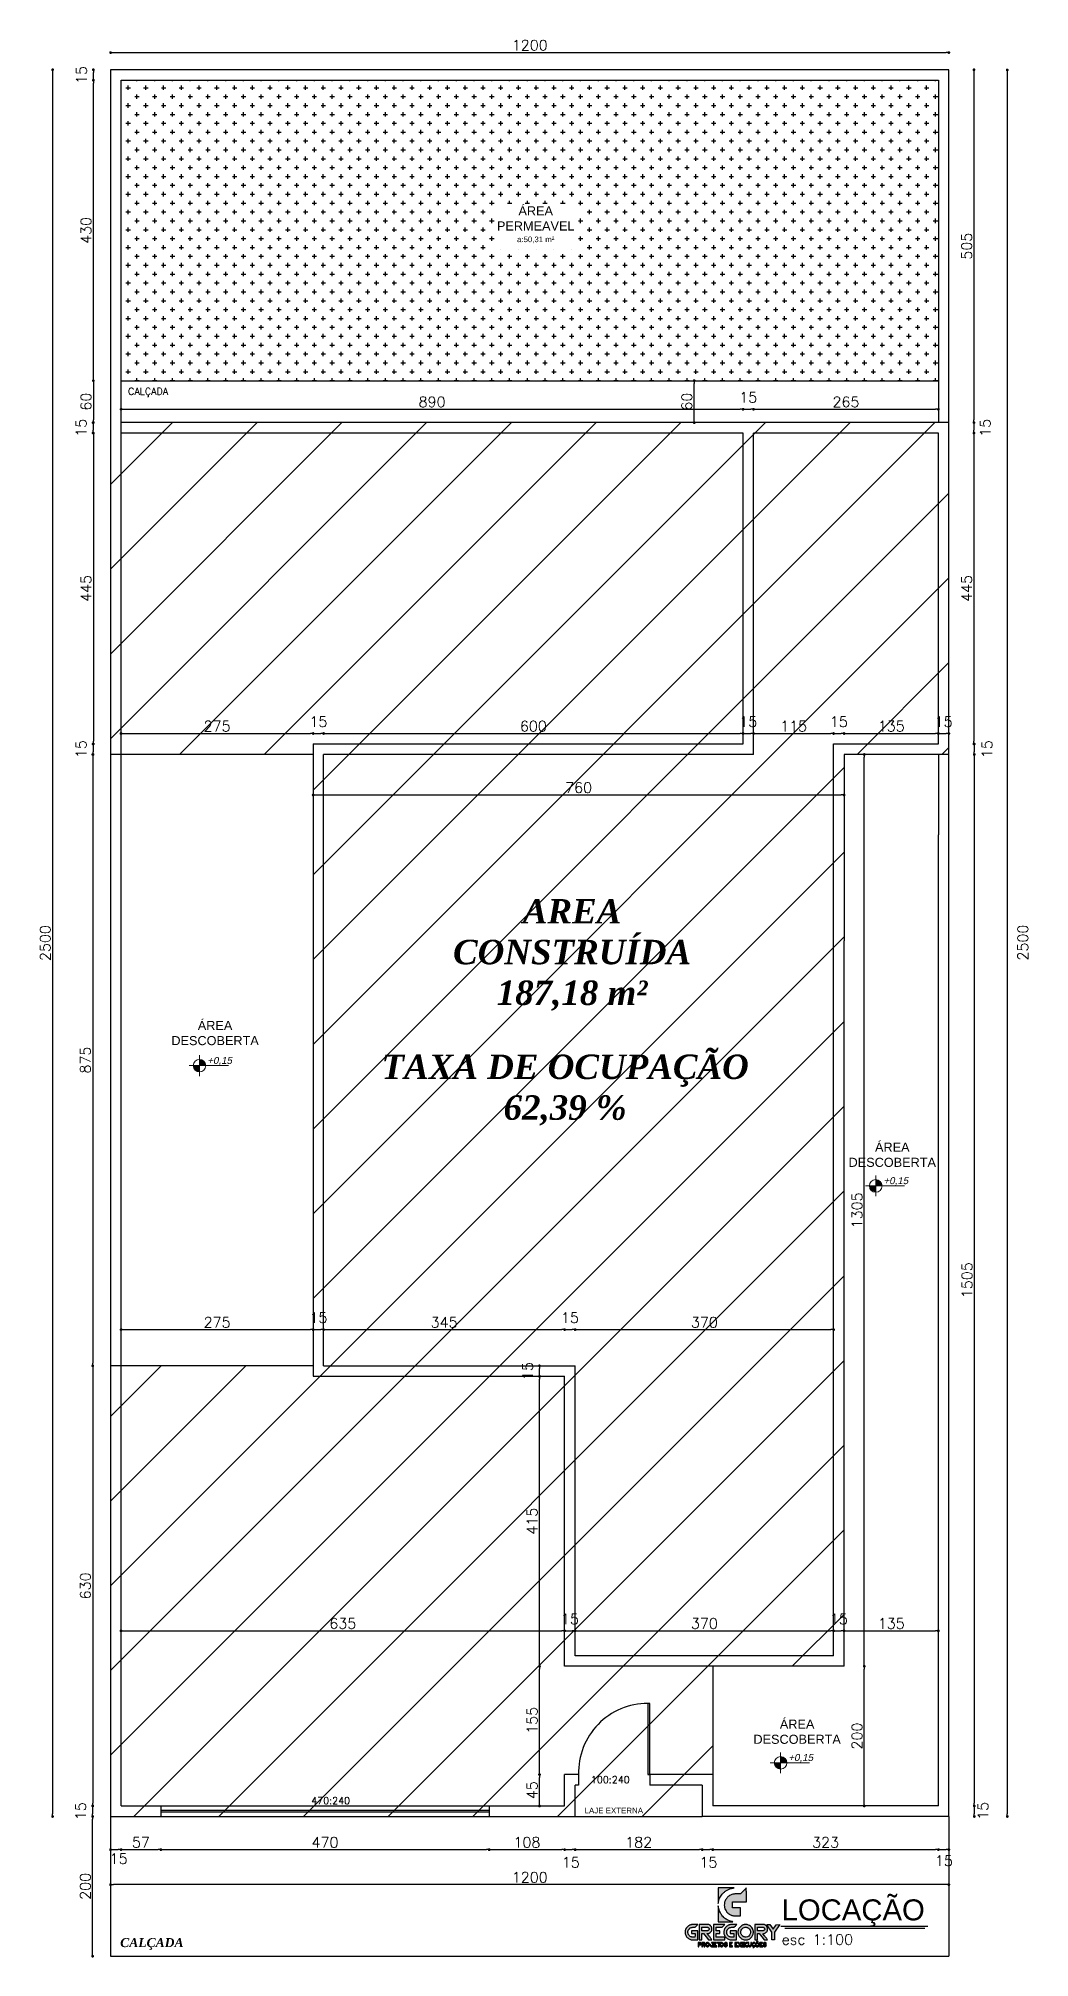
# Model space of a CAD drawing. Header units: millimetres. Extents: x 3314 to 3538, y 1235 to 1314.
# Drawn here: x 3357.02 to 3371.21, y 1278.41 to 1305.88 of the extents above; entities that cross this region are included whole.
import ezdxf

# ---------------------------------------------------------------- set-up
doc = ezdxf.new("R2010")
doc.units = ezdxf.units.MM
for name, color, linetype in [('02', 2, 'Continuous'), ('04', 4, 'Continuous'), ('06', 6, 'Continuous'), ('08', 2, 'Continuous'), ('ESQUADRIAS', 3, 'Continuous'), ('Layer1', 3, 'Continuous'), ('Layout-int', 1, 'Continuous'), ('MURO', 2, 'Continuous'), ('PAREDE', 6, 'Continuous'), ('Portas e Janelas', 3, 'Continuous'), ('TextoÁreas', 2, 'Continuous'), ('US_dimension', 7, 'Continuous'), ('US_drawings_existing', 7, 'Continuous')]:
    doc.layers.add(name, color=color, linetype=linetype)
doc.layers.add('ALVENARIA', color=7, linetype='Continuous', lineweight=30)
doc.layers.add('LAYOUT', color=8, linetype='Continuous', lineweight=13)
doc.styles.add('ROMANS', font='romans.shx')
doc.styles.add('STYLE1', font='Romans.shx')
doc.styles.add('Util2000', font='arial.ttf')
doc.dimstyles.new('1-100', dxfattribs={"dimtxt": 0.15, "dimasz": 0.04, "dimexe": 0.05, "dimexo": 0.1, "dimgap": 0.03, "dimtad": 1, "dimdec": 0, "dimlfac": 100, "dimzin": 5, "dimdsep": 46, "dimtxsty": 'ROMANS', "dimblk": 'DOT', "dimcen": 0, "dimse1": 1, "dimse2": 1, "dimclrd": 1, "dimclre": 1, "dimclrt": 2, "dimadec": 0, "dimazin": 0, "dimtfac": 1, "dimtdec": 0, "dimtofl": 0, "dimtmove": 2, "dimatfit": 3, "dimfxl": 0.04, "dimtolj": 1, "dimtzin": 1, "dimarcsym": 0})

msp = doc.modelspace()

# ---------------------------------------------------------------- texts
at = {"insert": (3367.664, 1279.242), "char_height": 0.15, "attachment_point": 1, "style": 'ROMANS'}
msp.add_mtext('{\\fArial|b0|i0|c0|p34;\\H2x;LOCAÇÃO\\P\\Fromans|c0;\\H0.50003x;esc 1:100}', dxfattribs=at)
at = {"layer": '04', "attachment_point": 5, "style": 'ROMANS'}
for s, insert, char_height in [('{\\fTimes New Roman|b1|i1|c0|p18;\\C4;AREA \\PCONSTRUÍDA^J187,18 m²}', (3364.664, 1292.76), 0.35), ('{\\fTimes New Roman|b1|i1|c0|p18;\\C4;TAXA DE OCUPAÇÃO^J62,39 %}', (3364.565, 1290.826), 0.35), ('{\\fTimes New Roman|b1|i1|c0|p18;\\C4;CALÇADA}', (3358.649, 1278.603), 0.12853)]:
    msp.add_mtext(s, dxfattribs=dict(at, insert=insert, char_height=char_height))
at = {"layer": '04', "insert": (3365.262, 1280.513), "char_height": 0.08109, "width": 3.54482, "attachment_point": 5, "style": 'ROMANS'}
msp.add_mtext('{\\fArial|b0|i0|c0|p34;LAJE EXTERNA}', dxfattribs=at)
at = {"layer": '06', "color": 2, "linetype": 'Continuous', "ltscale": 0.25, "style": 'STYLE1'}
for s, p in [('100:240', (3364.933, 1280.907)), ('470:240', (3360.93, 1280.604))]:
    msp.add_text(s, height=0.1, dxfattribs=at).set_placement(p)
at = {"layer": 'Portas e Janelas', "color": 2, "linetype": 'Continuous', "ltscale": 0.25, "style": 'STYLE1'}
msp.add_text('CALÇADA', height=0.1, dxfattribs=at).set_placement((3358.309, 1300.776))
at = {"layer": 'TextoÁreas', "char_height": 0.13, "attachment_point": 5, "style": 'Util2000'}
for s, insert in [('ÁREA \\PPERMEAVEL\\P{\\H0.61538x;a:50,31 m²}', (3364.144, 1303.211)), ('ÁREA \\PDESCOBERTA', (3359.554, 1291.641)), ('ÁREA \\PDESCOBERTA', (3369.248, 1289.899)), ('ÁREA \\PDESCOBERTA', (3367.886, 1281.641))]:
    msp.add_mtext(s, dxfattribs=dict(at, insert=insert))

# ---------------------------------------------------------------- blocks, each defined once
blk = doc.blocks.new('Cotap')
for p, q in [((0, 148), (0, -148)), ((-148, 0), (414, 0))]:
    blk.add_line(p, q)
blk.add_circle((0, 0), 90)
at = {"layer": 'Layout-int', "color": 0}
for points in [[(0, 0), (0, 90), (90, 0), (64, 64)], [(0, 0), (-90, 0), (0, -90), (-64, -64)]]:
    blk.add_solid(points, dxfattribs=at)
at = {"style": 'Util2000', "oblique": 12, "flags": 8}
blk.add_attdef('COTA', (112, 25), '', height=100, dxfattribs=at)
blk = doc.blocks.new('_Dot')
at = {"color": 0, "linetype": 'ByBlock', "lineweight": -2}
blk.add_line((-0.5, 0), (-1, 0), dxfattribs=at)
at = {"color": 0, "linetype": 'ByBlock', "const_width": 0.5}
blk.add_lwpolyline([(-0.25, 0, 1), (0.25, 0, 1)], format="xyb", close=True, dxfattribs=at)
blk = doc.blocks.new('*D139')
at = {"layer": 'ALVENARIA', "color": 1, "lineweight": -2, "transparency": 16777216}
blk.add_line((3358.098, 1305.675), (3370.018, 1305.675), dxfattribs=at)
at = {"layer": 'Defpoints', "color": 0, "transparency": 16777216}
for p in [(3370.058, 1305.835), (3370.058, 1305.675), (3358.058, 1305.429)]:
    blk.add_point(p, dxfattribs=at)
at = {"layer": 'ALVENARIA', "color": 1, "lineweight": -2, "transparency": 16777216, "xscale": 0.04, "yscale": 0.04, "zscale": 0.04, "rotation": 180}
blk.add_blockref('_Dot', (3358.058, 1305.675), dxfattribs=at)
at = {"layer": 'ALVENARIA', "color": 1, "lineweight": -2, "transparency": 16777216, "xscale": 0.04, "yscale": 0.04, "zscale": 0.04}
blk.add_blockref('_Dot', (3370.058, 1305.675), dxfattribs=at)
at = {"layer": 'ALVENARIA', "color": 2, "transparency": 16777216, "insert": (3364.058, 1305.78), "char_height": 0.15, "attachment_point": 5, "style": 'ROMANS'}
blk.add_mtext('\\A1;1200', dxfattribs=at)
blk = doc.blocks.new('*D140')
at = {"layer": 'ALVENARIA', "color": 1, "lineweight": -2, "transparency": 16777216}
blk.add_line((3370.894, 1305.386), (3370.894, 1280.469), dxfattribs=at)
at = {"layer": 'Defpoints', "color": 0, "transparency": 16777216}
for p in [(3370.894, 1305.426), (3370.058, 1280.429), (3370.894, 1280.429)]:
    blk.add_point(p, dxfattribs=at)
at = {"layer": 'ALVENARIA', "color": 1, "lineweight": -2, "transparency": 16777216, "xscale": 0.04, "yscale": 0.04, "zscale": 0.04}
for p, rotation in [((3370.894, 1305.426), 90), ((3370.894, 1280.429), 270)]:
    blk.add_blockref('_Dot', p, dxfattribs=dict(at, rotation=rotation))
at = {"layer": 'ALVENARIA', "color": 2, "transparency": 16777216, "insert": (3371.116, 1292.936), "char_height": 0.15, "attachment_point": 5, "rotation": 90, "style": 'ROMANS'}
blk.add_mtext('\\A1;2500', dxfattribs=at)
blk = doc.blocks.new('*D141')
at = {"layer": 'ALVENARIA', "color": 1, "lineweight": -2, "transparency": 16777216}
blk.add_line((3370.018, 1279.453), (3358.098, 1279.453), dxfattribs=at)
at = {"layer": 'Defpoints', "color": 0, "transparency": 16777216}
for p in [(3358.058, 1279.453), (3358.058, 1279.453), (3370.058, 1279.453)]:
    blk.add_point(p, dxfattribs=at)
at = {"layer": 'ALVENARIA', "color": 1, "lineweight": -2, "transparency": 16777216, "xscale": 0.04, "yscale": 0.04, "zscale": 0.04, "rotation": 180}
blk.add_blockref('_Dot', (3358.058, 1279.453), dxfattribs=at)
at = {"layer": 'ALVENARIA', "color": 1, "lineweight": -2, "transparency": 16777216, "xscale": 0.04, "yscale": 0.04, "zscale": 0.04}
blk.add_blockref('_Dot', (3370.058, 1279.453), dxfattribs=at)
at = {"layer": 'ALVENARIA', "color": 2, "transparency": 16777216, "insert": (3364.058, 1279.558), "char_height": 0.15, "attachment_point": 5, "style": 'ROMANS'}
blk.add_mtext('\\A1;1200', dxfattribs=at)
blk = doc.blocks.new('*D142')
at = {"layer": 'ALVENARIA', "color": 1, "lineweight": -2, "transparency": 16777216}
blk.add_line((3357.228, 1305.389), (3357.228, 1280.469), dxfattribs=at)
at = {"layer": 'Defpoints', "color": 0, "transparency": 16777216}
for p in [(3357.228, 1305.429), (3357.228, 1280.429), (3358.058, 1280.429)]:
    blk.add_point(p, dxfattribs=at)
at = {"layer": 'ALVENARIA', "color": 1, "lineweight": -2, "transparency": 16777216, "xscale": 0.04, "yscale": 0.04, "zscale": 0.04}
for p, rotation in [((3357.228, 1305.429), 90), ((3357.228, 1280.429), 270)]:
    blk.add_blockref('_Dot', p, dxfattribs=dict(at, rotation=rotation))
at = {"layer": 'ALVENARIA', "color": 2, "transparency": 16777216, "insert": (3357.123, 1292.929), "char_height": 0.15, "attachment_point": 5, "rotation": 90, "style": 'ROMANS'}
blk.add_mtext('\\A1;2500', dxfattribs=at)
blk = doc.blocks.new('*D143')
at = {"layer": 'ALVENARIA', "color": 1, "lineweight": -2, "transparency": 16777216}
blk.add_line((3370.417, 1305.389), (3370.417, 1300.419), dxfattribs=at)
at = {"layer": 'Defpoints', "color": 0, "transparency": 16777216}
for p in [(3369.792, 1305.429), (3369.792, 1300.379), (3370.417, 1300.379)]:
    blk.add_point(p, dxfattribs=at)
at = {"layer": 'ALVENARIA', "color": 1, "lineweight": -2, "transparency": 16777216, "xscale": 0.04, "yscale": 0.04, "zscale": 0.04}
for p, rotation in [((3370.417, 1305.429), 90), ((3370.417, 1300.379), 270)]:
    blk.add_blockref('_Dot', p, dxfattribs=dict(at, rotation=rotation))
at = {"layer": 'ALVENARIA', "color": 2, "transparency": 16777216, "insert": (3370.312, 1302.904), "char_height": 0.15, "attachment_point": 5, "rotation": 90, "style": 'ROMANS'}
blk.add_mtext('\\A1;505', dxfattribs=at)
blk = doc.blocks.new('*D144')
at = {"layer": 'ALVENARIA', "color": 1, "lineweight": -2, "transparency": 16777216}
blk.add_line((3370.422, 1295.589), (3370.422, 1280.619), dxfattribs=at)
at = {"layer": 'Defpoints', "color": 0, "transparency": 16777216}
for p in [(3369.792, 1295.629), (3369.908, 1280.579), (3370.422, 1280.579)]:
    blk.add_point(p, dxfattribs=at)
at = {"layer": 'ALVENARIA', "color": 1, "lineweight": -2, "transparency": 16777216, "xscale": 0.04, "yscale": 0.04, "zscale": 0.04}
for p, rotation in [((3370.422, 1295.629), 90), ((3370.422, 1280.579), 270)]:
    blk.add_blockref('_Dot', p, dxfattribs=dict(at, rotation=rotation))
at = {"layer": 'ALVENARIA', "color": 2, "transparency": 16777216, "insert": (3370.317, 1288.104), "char_height": 0.15, "attachment_point": 5, "rotation": 90, "style": 'ROMANS'}
blk.add_mtext('\\A1;1505', dxfattribs=at)
blk = doc.blocks.new('*D147')
at = {"layer": 'ALVENARIA', "color": 1, "lineweight": -2, "transparency": 16777216}
blk.add_line((3370.422, 1295.739), (3370.422, 1295.669), dxfattribs=at)
at = {"layer": 'Defpoints', "color": 0, "transparency": 16777216}
for p in [(3369.642, 1295.779), (3369.642, 1295.629), (3370.422, 1295.629)]:
    blk.add_point(p, dxfattribs=at)
at = {"layer": 'ALVENARIA', "color": 1, "lineweight": -2, "transparency": 16777216, "xscale": 0.04, "yscale": 0.04, "zscale": 0.04}
for p, rotation in [((3370.422, 1295.779), 90), ((3370.422, 1295.629), 270)]:
    blk.add_blockref('_Dot', p, dxfattribs=dict(at, rotation=rotation))
at = {"layer": 'ALVENARIA', "color": 2, "transparency": 16777216, "insert": (3370.603, 1295.704), "char_height": 0.15, "attachment_point": 5, "rotation": 90, "style": 'ROMANS'}
blk.add_mtext('\\A1;15', dxfattribs=at)
blk = doc.blocks.new('*D148')
at = {"layer": 'ALVENARIA', "color": 1, "lineweight": -2, "transparency": 16777216}
blk.add_line((3370.417, 1300.339), (3370.417, 1300.269), dxfattribs=at)
at = {"layer": 'Defpoints', "color": 0, "transparency": 16777216}
for p in [(3369.642, 1300.379), (3369.642, 1300.229), (3370.417, 1300.229)]:
    blk.add_point(p, dxfattribs=at)
at = {"layer": 'ALVENARIA', "color": 1, "lineweight": -2, "transparency": 16777216, "xscale": 0.04, "yscale": 0.04, "zscale": 0.04}
for p, rotation in [((3370.417, 1300.379), 90), ((3370.417, 1300.229), 270)]:
    blk.add_blockref('_Dot', p, dxfattribs=dict(at, rotation=rotation))
at = {"layer": 'ALVENARIA', "color": 2, "transparency": 16777216, "insert": (3370.579, 1300.304), "char_height": 0.15, "attachment_point": 5, "rotation": 90, "style": 'ROMANS'}
blk.add_mtext('\\A1;15', dxfattribs=at)
blk = doc.blocks.new('*D149')
at = {"layer": 'ALVENARIA', "color": 1, "lineweight": -2, "transparency": 16777216}
blk.add_line((3370.417, 1300.189), (3370.417, 1295.819), dxfattribs=at)
at = {"layer": 'Defpoints', "color": 0, "transparency": 16777216}
for p in [(3369.642, 1300.229), (3369.642, 1295.779), (3370.417, 1295.779)]:
    blk.add_point(p, dxfattribs=at)
at = {"layer": 'ALVENARIA', "color": 1, "lineweight": -2, "transparency": 16777216, "xscale": 0.04, "yscale": 0.04, "zscale": 0.04}
for p, rotation in [((3370.417, 1300.229), 90), ((3370.417, 1295.779), 270)]:
    blk.add_blockref('_Dot', p, dxfattribs=dict(at, rotation=rotation))
at = {"layer": 'ALVENARIA', "color": 2, "transparency": 16777216, "insert": (3370.312, 1298.004), "char_height": 0.15, "attachment_point": 5, "rotation": 90, "style": 'ROMANS'}
blk.add_mtext('\\A1;445', dxfattribs=at)
blk = doc.blocks.new('*D150')
at = {"layer": 'ALVENARIA', "color": 1, "lineweight": -2, "transparency": 16777216}
blk.add_line((3357.812, 1300.189), (3357.812, 1295.819), dxfattribs=at)
at = {"layer": 'Defpoints', "color": 0, "transparency": 16777216}
for p in [(3358.208, 1300.229), (3357.812, 1295.779), (3358.208, 1295.779)]:
    blk.add_point(p, dxfattribs=at)
at = {"layer": 'ALVENARIA', "color": 1, "lineweight": -2, "transparency": 16777216, "xscale": 0.04, "yscale": 0.04, "zscale": 0.04}
for p, rotation in [((3357.812, 1300.229), 90), ((3357.812, 1295.779), 270)]:
    blk.add_blockref('_Dot', p, dxfattribs=dict(at, rotation=rotation))
at = {"layer": 'ALVENARIA', "color": 2, "transparency": 16777216, "insert": (3357.707, 1298.004), "char_height": 0.15, "attachment_point": 5, "rotation": 90, "style": 'ROMANS'}
blk.add_mtext('\\A1;445', dxfattribs=at)
blk = doc.blocks.new('*D151')
at = {"layer": 'ALVENARIA', "color": 1, "lineweight": -2, "transparency": 16777216}
blk.add_line((3357.808, 1295.739), (3357.808, 1295.669), dxfattribs=at)
at = {"layer": 'Defpoints', "color": 0, "transparency": 16777216}
for p in [(3358.208, 1295.779), (3357.808, 1295.629), (3358.208, 1295.629)]:
    blk.add_point(p, dxfattribs=at)
at = {"layer": 'ALVENARIA', "color": 1, "lineweight": -2, "transparency": 16777216, "xscale": 0.04, "yscale": 0.04, "zscale": 0.04}
for p, rotation in [((3357.808, 1295.779), 90), ((3357.808, 1295.629), 270)]:
    blk.add_blockref('_Dot', p, dxfattribs=dict(at, rotation=rotation))
at = {"layer": 'ALVENARIA', "color": 2, "transparency": 16777216, "insert": (3357.638, 1295.704), "char_height": 0.15, "attachment_point": 5, "rotation": 90, "style": 'ROMANS'}
blk.add_mtext('\\A1;15', dxfattribs=at)
blk = doc.blocks.new('*D152')
at = {"layer": 'ALVENARIA', "color": 1, "lineweight": -2, "transparency": 16777216}
blk.add_line((3357.803, 1295.589), (3357.803, 1286.919), dxfattribs=at)
at = {"layer": 'Defpoints', "color": 0, "transparency": 16777216}
for p in [(3358.208, 1295.629), (3357.803, 1286.879), (3358.208, 1286.879)]:
    blk.add_point(p, dxfattribs=at)
at = {"layer": 'ALVENARIA', "color": 1, "lineweight": -2, "transparency": 16777216, "xscale": 0.04, "yscale": 0.04, "zscale": 0.04}
for p, rotation in [((3357.803, 1295.629), 90), ((3357.803, 1286.879), 270)]:
    blk.add_blockref('_Dot', p, dxfattribs=dict(at, rotation=rotation))
at = {"layer": 'ALVENARIA', "color": 2, "transparency": 16777216, "insert": (3357.698, 1291.254), "char_height": 0.15, "attachment_point": 5, "rotation": 90, "style": 'ROMANS'}
blk.add_mtext('\\A1;875', dxfattribs=at)
blk = doc.blocks.new('*D153')
at = {"layer": 'ALVENARIA', "color": 1, "lineweight": -2, "transparency": 16777216}
blk.add_line((3357.801, 1280.539), (3357.801, 1280.469), dxfattribs=at)
at = {"layer": 'Defpoints', "color": 0, "transparency": 16777216}
for p in [(3357.801, 1280.429), (3358.058, 1280.429), (3358.208, 1280.579)]:
    blk.add_point(p, dxfattribs=at)
at = {"layer": 'ALVENARIA', "color": 1, "lineweight": -2, "transparency": 16777216, "xscale": 0.04, "yscale": 0.04, "zscale": 0.04}
for p, rotation in [((3357.801, 1280.579), 90), ((3357.801, 1280.429), 270)]:
    blk.add_blockref('_Dot', p, dxfattribs=dict(at, rotation=rotation))
at = {"layer": 'ALVENARIA', "color": 2, "transparency": 16777216, "insert": (3357.631, 1280.504), "char_height": 0.15, "attachment_point": 5, "rotation": 90, "style": 'ROMANS'}
blk.add_mtext('\\A1;15', dxfattribs=at)
blk = doc.blocks.new('*D160')
at = {"layer": 'ALVENARIA', "color": 1, "lineweight": -2, "transparency": 16777216}
blk.add_line((3357.812, 1301.019), (3357.812, 1305.239), dxfattribs=at)
at = {"layer": 'Defpoints', "color": 0, "transparency": 16777216}
for p in [(3357.812, 1305.279), (3358.208, 1305.279), (3358.208, 1300.979)]:
    blk.add_point(p, dxfattribs=at)
at = {"layer": 'ALVENARIA', "color": 1, "lineweight": -2, "transparency": 16777216, "xscale": 0.04, "yscale": 0.04, "zscale": 0.04}
for p, rotation in [((3357.812, 1305.279), 90), ((3357.812, 1300.979), 270)]:
    blk.add_blockref('_Dot', p, dxfattribs=dict(at, rotation=rotation))
at = {"layer": 'ALVENARIA', "color": 2, "transparency": 16777216, "insert": (3357.707, 1303.129), "char_height": 0.15, "attachment_point": 5, "rotation": 90, "style": 'ROMANS'}
blk.add_mtext('\\A1;430', dxfattribs=at)
blk = doc.blocks.new('*D161')
at = {"layer": 'ALVENARIA', "color": 1, "lineweight": -2, "transparency": 16777216}
blk.add_line((3357.812, 1305.319), (3357.812, 1305.389), dxfattribs=at)
at = {"layer": 'Defpoints', "color": 0, "transparency": 16777216}
for p in [(3357.812, 1305.429), (3358.208, 1305.429), (3358.208, 1305.279)]:
    blk.add_point(p, dxfattribs=at)
at = {"layer": 'ALVENARIA', "color": 1, "lineweight": -2, "transparency": 16777216, "xscale": 0.04, "yscale": 0.04, "zscale": 0.04}
for p, rotation in [((3357.812, 1305.429), 90), ((3357.812, 1305.279), 270)]:
    blk.add_blockref('_Dot', p, dxfattribs=dict(at, rotation=rotation))
at = {"layer": 'ALVENARIA', "color": 2, "transparency": 16777216, "insert": (3357.642, 1305.354), "char_height": 0.15, "attachment_point": 5, "rotation": 90, "style": 'ROMANS'}
blk.add_mtext('\\A1;15', dxfattribs=at)
blk = doc.blocks.new('*D213')
at = {"layer": 'ALVENARIA', "color": 1, "lineweight": -2, "transparency": 16777216}
blk.add_line((3357.801, 1278.469), (3357.801, 1280.389), dxfattribs=at)
at = {"layer": 'Defpoints', "color": 0, "transparency": 16777216}
for p in [(3357.801, 1280.429), (3358.058, 1280.429), (3358.058, 1278.429)]:
    blk.add_point(p, dxfattribs=at)
at = {"layer": 'ALVENARIA', "color": 1, "lineweight": -2, "transparency": 16777216, "xscale": 0.04, "yscale": 0.04, "zscale": 0.04}
for p, rotation in [((3357.801, 1280.429), 90), ((3357.801, 1278.429), 270)]:
    blk.add_blockref('_Dot', p, dxfattribs=dict(at, rotation=rotation))
at = {"layer": 'ALVENARIA', "color": 2, "transparency": 16777216, "insert": (3357.696, 1279.429), "char_height": 0.15, "attachment_point": 5, "rotation": 90, "style": 'ROMANS'}
blk.add_mtext('\\A1;200', dxfattribs=at)
blk = doc.blocks.new('*D228')
at = {"layer": 'ALVENARIA', "color": 1, "lineweight": -2, "transparency": 16777216}
blk.add_line((3357.812, 1300.939), (3357.812, 1300.419), dxfattribs=at)
at = {"layer": 'Defpoints', "color": 0, "transparency": 16777216}
for p in [(3358.208, 1300.979), (3357.812, 1300.379), (3358.208, 1300.379)]:
    blk.add_point(p, dxfattribs=at)
at = {"layer": 'ALVENARIA', "color": 1, "lineweight": -2, "transparency": 16777216, "xscale": 0.04, "yscale": 0.04, "zscale": 0.04}
for p, rotation in [((3357.812, 1300.979), 90), ((3357.812, 1300.379), 270)]:
    blk.add_blockref('_Dot', p, dxfattribs=dict(at, rotation=rotation))
at = {"layer": 'ALVENARIA', "color": 2, "transparency": 16777216, "insert": (3357.707, 1300.679), "char_height": 0.15, "attachment_point": 5, "rotation": 90, "style": 'ROMANS'}
blk.add_mtext('\\A1;60', dxfattribs=at)
blk = doc.blocks.new('*D229')
at = {"layer": 'ALVENARIA', "color": 1, "lineweight": -2, "transparency": 16777216}
blk.add_line((3357.808, 1300.339), (3357.808, 1300.269), dxfattribs=at)
at = {"layer": 'Defpoints', "color": 0, "transparency": 16777216}
for p in [(3357.808, 1300.229), (3358.208, 1300.379), (3358.208, 1300.229)]:
    blk.add_point(p, dxfattribs=at)
at = {"layer": 'ALVENARIA', "color": 1, "lineweight": -2, "transparency": 16777216, "xscale": 0.04, "yscale": 0.04, "zscale": 0.04}
for p, rotation in [((3357.808, 1300.379), 90), ((3357.808, 1300.229), 270)]:
    blk.add_blockref('_Dot', p, dxfattribs=dict(at, rotation=rotation))
at = {"layer": 'ALVENARIA', "color": 2, "transparency": 16777216, "insert": (3357.638, 1300.304), "char_height": 0.15, "attachment_point": 5, "rotation": 90, "style": 'ROMANS'}
blk.add_mtext('\\A1;15', dxfattribs=at)
blk = doc.blocks.new('*D230')
at = {"layer": 'Defpoints', "color": 0, "transparency": 16777216}
for p in [(3367.112, 1300.57), (3358.208, 1300.379), (3367.112, 1300.379)]:
    blk.add_point(p, dxfattribs=at)
at = {"layer": 'US_dimension', "color": 1, "lineweight": -2, "transparency": 16777216}
blk.add_line((3358.248, 1300.57), (3367.072, 1300.57), dxfattribs=at)
at = {"layer": 'US_dimension', "color": 1, "lineweight": -2, "transparency": 16777216, "xscale": 0.04, "yscale": 0.04, "zscale": 0.04, "rotation": 180}
blk.add_blockref('_Dot', (3358.208, 1300.57), dxfattribs=at)
at = {"layer": 'US_dimension', "color": 1, "lineweight": -2, "transparency": 16777216, "xscale": 0.04, "yscale": 0.04, "zscale": 0.04}
blk.add_blockref('_Dot', (3367.112, 1300.57), dxfattribs=at)
at = {"layer": 'US_dimension', "color": 2, "transparency": 16777216, "insert": (3362.66, 1300.675), "char_height": 0.15, "attachment_point": 5, "style": 'ROMANS'}
blk.add_mtext('\\A1;890', dxfattribs=at)
blk = doc.blocks.new('*D231')
at = {"layer": 'Defpoints', "color": 0, "transparency": 16777216}
for p in [(3367.262, 1300.57), (3367.112, 1300.379), (3367.262, 1300.229)]:
    blk.add_point(p, dxfattribs=at)
at = {"layer": 'US_dimension', "color": 1, "lineweight": -2, "transparency": 16777216}
blk.add_line((3367.152, 1300.57), (3367.222, 1300.57), dxfattribs=at)
at = {"layer": 'US_dimension', "color": 1, "lineweight": -2, "transparency": 16777216, "xscale": 0.04, "yscale": 0.04, "zscale": 0.04, "rotation": 180}
blk.add_blockref('_Dot', (3367.112, 1300.57), dxfattribs=at)
at = {"layer": 'US_dimension', "color": 1, "lineweight": -2, "transparency": 16777216, "xscale": 0.04, "yscale": 0.04, "zscale": 0.04}
blk.add_blockref('_Dot', (3367.262, 1300.57), dxfattribs=at)
at = {"layer": 'US_dimension', "color": 2, "transparency": 16777216, "insert": (3367.187, 1300.74), "char_height": 0.15, "attachment_point": 5, "style": 'ROMANS'}
blk.add_mtext('\\A1;15', dxfattribs=at)
blk = doc.blocks.new('*D232')
at = {"layer": 'Defpoints', "color": 0, "transparency": 16777216}
for p in [(3369.908, 1300.57), (3367.262, 1300.229), (3369.908, 1300.379)]:
    blk.add_point(p, dxfattribs=at)
at = {"layer": 'US_dimension', "color": 1, "lineweight": -2, "transparency": 16777216}
blk.add_line((3367.302, 1300.57), (3369.868, 1300.57), dxfattribs=at)
at = {"layer": 'US_dimension', "color": 1, "lineweight": -2, "transparency": 16777216, "xscale": 0.04, "yscale": 0.04, "zscale": 0.04, "rotation": 180}
blk.add_blockref('_Dot', (3367.262, 1300.57), dxfattribs=at)
at = {"layer": 'US_dimension', "color": 1, "lineweight": -2, "transparency": 16777216, "xscale": 0.04, "yscale": 0.04, "zscale": 0.04}
blk.add_blockref('_Dot', (3369.908, 1300.57), dxfattribs=at)
at = {"layer": 'US_dimension', "color": 2, "transparency": 16777216, "insert": (3368.585, 1300.675), "char_height": 0.15, "attachment_point": 5, "style": 'ROMANS'}
blk.add_mtext('\\A1;265', dxfattribs=at)
blk = doc.blocks.new('*D248')
at = {"layer": 'ALVENARIA', "color": 1, "lineweight": -2, "transparency": 16777216}
blk.add_line((3364.598, 1279.954), (3364.668, 1279.954), dxfattribs=at)
at = {"layer": 'Defpoints', "color": 0, "transparency": 16777216}
for p in [(3364.558, 1280.579), (3364.708, 1280.429), (3364.708, 1279.954)]:
    blk.add_point(p, dxfattribs=at)
at = {"layer": 'ALVENARIA', "color": 1, "lineweight": -2, "transparency": 16777216, "xscale": 0.04, "yscale": 0.04, "zscale": 0.04, "rotation": 180}
blk.add_blockref('_Dot', (3364.558, 1279.954), dxfattribs=at)
at = {"layer": 'ALVENARIA', "color": 1, "lineweight": -2, "transparency": 16777216, "xscale": 0.04, "yscale": 0.04, "zscale": 0.04}
blk.add_blockref('_Dot', (3364.708, 1279.954), dxfattribs=at)
at = {"layer": 'ALVENARIA', "color": 2, "transparency": 16777216, "insert": (3364.646, 1279.773), "char_height": 0.15, "attachment_point": 5, "style": 'ROMANS'}
blk.add_mtext('\\A1;15', dxfattribs=at)
blk = doc.blocks.new('*D249')
at = {"layer": 'ALVENARIA', "color": 1, "lineweight": -2, "transparency": 16777216}
blk.add_line((3364.748, 1279.954), (3366.488, 1279.954), dxfattribs=at)
at = {"layer": 'Defpoints', "color": 0, "transparency": 16777216}
for p in [(3364.708, 1280.429), (3366.528, 1280.429), (3366.528, 1279.954)]:
    blk.add_point(p, dxfattribs=at)
at = {"layer": 'ALVENARIA', "color": 1, "lineweight": -2, "transparency": 16777216, "xscale": 0.04, "yscale": 0.04, "zscale": 0.04, "rotation": 180}
blk.add_blockref('_Dot', (3364.708, 1279.954), dxfattribs=at)
at = {"layer": 'ALVENARIA', "color": 1, "lineweight": -2, "transparency": 16777216, "xscale": 0.04, "yscale": 0.04, "zscale": 0.04}
blk.add_blockref('_Dot', (3366.528, 1279.954), dxfattribs=at)
at = {"layer": 'ALVENARIA', "color": 2, "transparency": 16777216, "insert": (3365.618, 1280.059), "char_height": 0.15, "attachment_point": 5, "style": 'ROMANS'}
blk.add_mtext('\\A1;182', dxfattribs=at)
blk = doc.blocks.new('*D250')
at = {"layer": 'ALVENARIA', "color": 1, "lineweight": -2, "transparency": 16777216}
blk.add_line((3366.718, 1279.954), (3369.868, 1279.954), dxfattribs=at)
at = {"layer": 'Defpoints', "color": 0, "transparency": 16777216}
for p in [(3366.678, 1280.579), (3369.908, 1280.429), (3369.908, 1279.954)]:
    blk.add_point(p, dxfattribs=at)
at = {"layer": 'ALVENARIA', "color": 1, "lineweight": -2, "transparency": 16777216, "xscale": 0.04, "yscale": 0.04, "zscale": 0.04, "rotation": 180}
blk.add_blockref('_Dot', (3366.678, 1279.954), dxfattribs=at)
at = {"layer": 'ALVENARIA', "color": 1, "lineweight": -2, "transparency": 16777216, "xscale": 0.04, "yscale": 0.04, "zscale": 0.04}
blk.add_blockref('_Dot', (3369.908, 1279.954), dxfattribs=at)
at = {"layer": 'ALVENARIA', "color": 2, "transparency": 16777216, "insert": (3368.293, 1280.059), "char_height": 0.15, "attachment_point": 5, "style": 'ROMANS'}
blk.add_mtext('\\A1;323', dxfattribs=at)
blk = doc.blocks.new('*D258')
at = {"layer": 'ALVENARIA', "color": 1, "lineweight": -2, "transparency": 16777216}
blk.add_line((3369.948, 1279.954), (3370.018, 1279.954), dxfattribs=at)
at = {"layer": 'Defpoints', "color": 0, "transparency": 16777216}
for p in [(3369.908, 1280.429), (3370.058, 1280.429), (3370.058, 1279.954)]:
    blk.add_point(p, dxfattribs=at)
at = {"layer": 'ALVENARIA', "color": 1, "lineweight": -2, "transparency": 16777216, "xscale": 0.04, "yscale": 0.04, "zscale": 0.04, "rotation": 180}
blk.add_blockref('_Dot', (3369.908, 1279.954), dxfattribs=at)
at = {"layer": 'ALVENARIA', "color": 1, "lineweight": -2, "transparency": 16777216, "xscale": 0.04, "yscale": 0.04, "zscale": 0.04}
blk.add_blockref('_Dot', (3370.058, 1279.954), dxfattribs=at)
at = {"layer": 'ALVENARIA', "color": 2, "transparency": 16777216, "insert": (3369.987, 1279.795), "char_height": 0.15, "attachment_point": 5, "style": 'ROMANS'}
blk.add_mtext('\\A1;15', dxfattribs=at)
blk = doc.blocks.new('*D247')
at = {"layer": '02', "color": 1, "lineweight": -2, "transparency": 16777216}
blk.add_line((3364.198, 1280.619), (3364.198, 1280.989), dxfattribs=at)
at = {"layer": 'Defpoints', "color": 0, "transparency": 16777216}
for p in [(3364.198, 1281.029), (3364.558, 1281.029), (3364.408, 1280.579)]:
    blk.add_point(p, dxfattribs=at)
at = {"layer": '02', "color": 1, "lineweight": -2, "transparency": 16777216, "xscale": 0.04, "yscale": 0.04, "zscale": 0.04}
for p, rotation in [((3364.198, 1281.029), 90), ((3364.198, 1280.579), 270)]:
    blk.add_blockref('_Dot', p, dxfattribs=dict(at, rotation=rotation))
at = {"layer": '02', "color": 2, "transparency": 16777216, "insert": (3364.093, 1280.804), "char_height": 0.15, "attachment_point": 5, "rotation": 90, "style": 'ROMANS'}
blk.add_mtext('\\A1;45', dxfattribs=at)
blk = doc.blocks.new('*D257')
at = {"layer": 'ALVENARIA', "color": 1, "lineweight": -2, "transparency": 16777216}
blk.add_line((3370.422, 1280.539), (3370.422, 1280.469), dxfattribs=at)
at = {"layer": 'Defpoints', "color": 0, "transparency": 16777216}
for p in [(3369.908, 1280.579), (3369.908, 1280.429), (3370.422, 1280.429)]:
    blk.add_point(p, dxfattribs=at)
at = {"layer": 'ALVENARIA', "color": 1, "lineweight": -2, "transparency": 16777216, "xscale": 0.04, "yscale": 0.04, "zscale": 0.04}
for p, rotation in [((3370.422, 1280.579), 90), ((3370.422, 1280.429), 270)]:
    blk.add_blockref('_Dot', p, dxfattribs=dict(at, rotation=rotation))
at = {"layer": 'ALVENARIA', "color": 2, "transparency": 16777216, "insert": (3370.547, 1280.509), "char_height": 0.15, "attachment_point": 5, "rotation": 90, "style": 'ROMANS'}
blk.add_mtext('\\A1;15', dxfattribs=at)
blk = doc.blocks.new('*D256')
at = {"layer": 'ALVENARIA', "color": 1, "lineweight": -2, "transparency": 16777216}
blk.add_line((3366.413, 1300.419), (3366.413, 1300.939), dxfattribs=at)
at = {"layer": 'Defpoints', "color": 0, "transparency": 16777216}
for p in [(3364.622, 1300.979), (3366.413, 1300.979), (3367.112, 1300.379)]:
    blk.add_point(p, dxfattribs=at)
at = {"layer": 'ALVENARIA', "color": 1, "lineweight": -2, "transparency": 16777216, "xscale": 0.04, "yscale": 0.04, "zscale": 0.04}
for p, rotation in [((3366.413, 1300.979), 90), ((3366.413, 1300.379), 270)]:
    blk.add_blockref('_Dot', p, dxfattribs=dict(at, rotation=rotation))
at = {"layer": 'ALVENARIA', "color": 2, "transparency": 16777216, "insert": (3366.308, 1300.679), "char_height": 0.15, "attachment_point": 5, "rotation": 90, "style": 'ROMANS'}
blk.add_mtext('\\A1;60', dxfattribs=at)
blk = doc.blocks.new('*D253')
at = {"layer": 'ALVENARIA', "color": 1, "lineweight": -2, "transparency": 16777216}
blk.add_line((3358.248, 1279.954), (3358.738, 1279.954), dxfattribs=at)
at = {"layer": 'Defpoints', "color": 0, "transparency": 16777216}
for p in [(3358.208, 1280.579), (3358.778, 1280.579), (3358.778, 1279.954)]:
    blk.add_point(p, dxfattribs=at)
at = {"layer": 'ALVENARIA', "color": 1, "lineweight": -2, "transparency": 16777216, "xscale": 0.04, "yscale": 0.04, "zscale": 0.04, "rotation": 180}
blk.add_blockref('_Dot', (3358.208, 1279.954), dxfattribs=at)
at = {"layer": 'ALVENARIA', "color": 1, "lineweight": -2, "transparency": 16777216, "xscale": 0.04, "yscale": 0.04, "zscale": 0.04}
blk.add_blockref('_Dot', (3358.778, 1279.954), dxfattribs=at)
at = {"layer": 'ALVENARIA', "color": 2, "transparency": 16777216, "insert": (3358.493, 1280.059), "char_height": 0.15, "attachment_point": 5, "style": 'ROMANS'}
blk.add_mtext('\\A1;57', dxfattribs=at)
blk = doc.blocks.new('*D254')
at = {"layer": 'ALVENARIA', "color": 1, "lineweight": -2, "transparency": 16777216}
blk.add_line((3358.818, 1279.954), (3363.438, 1279.954), dxfattribs=at)
at = {"layer": 'Defpoints', "color": 0, "transparency": 16777216}
for p in [(3358.778, 1280.579), (3363.478, 1280.429), (3363.478, 1279.954)]:
    blk.add_point(p, dxfattribs=at)
at = {"layer": 'ALVENARIA', "color": 1, "lineweight": -2, "transparency": 16777216, "xscale": 0.04, "yscale": 0.04, "zscale": 0.04, "rotation": 180}
blk.add_blockref('_Dot', (3358.778, 1279.954), dxfattribs=at)
at = {"layer": 'ALVENARIA', "color": 1, "lineweight": -2, "transparency": 16777216, "xscale": 0.04, "yscale": 0.04, "zscale": 0.04}
blk.add_blockref('_Dot', (3363.478, 1279.954), dxfattribs=at)
at = {"layer": 'ALVENARIA', "color": 2, "transparency": 16777216, "insert": (3361.128, 1280.059), "char_height": 0.15, "attachment_point": 5, "style": 'ROMANS'}
blk.add_mtext('\\A1;470', dxfattribs=at)
blk = doc.blocks.new('*D255')
at = {"layer": 'ALVENARIA', "color": 1, "lineweight": -2, "transparency": 16777216}
blk.add_line((3358.098, 1279.954), (3358.168, 1279.954), dxfattribs=at)
at = {"layer": 'Defpoints', "color": 0, "transparency": 16777216}
for p in [(3358.058, 1280.429), (3358.208, 1280.579), (3358.208, 1279.954)]:
    blk.add_point(p, dxfattribs=at)
at = {"layer": 'ALVENARIA', "color": 1, "lineweight": -2, "transparency": 16777216, "xscale": 0.04, "yscale": 0.04, "zscale": 0.04, "rotation": 180}
blk.add_blockref('_Dot', (3358.058, 1279.954), dxfattribs=at)
at = {"layer": 'ALVENARIA', "color": 1, "lineweight": -2, "transparency": 16777216, "xscale": 0.04, "yscale": 0.04, "zscale": 0.04}
blk.add_blockref('_Dot', (3358.208, 1279.954), dxfattribs=at)
at = {"layer": 'ALVENARIA', "color": 2, "transparency": 16777216, "insert": (3358.174, 1279.826), "char_height": 0.15, "attachment_point": 5, "style": 'ROMANS'}
blk.add_mtext('\\A1;15', dxfattribs=at)
blk = doc.blocks.new('*D252')
at = {"layer": 'ALVENARIA', "color": 1, "lineweight": -2, "transparency": 16777216}
blk.add_line((3366.568, 1279.954), (3366.638, 1279.954), dxfattribs=at)
at = {"layer": 'Defpoints', "color": 0, "transparency": 16777216}
for p in [(3366.528, 1280.579), (3366.678, 1280.429), (3366.678, 1279.954)]:
    blk.add_point(p, dxfattribs=at)
at = {"layer": 'ALVENARIA', "color": 1, "lineweight": -2, "transparency": 16777216, "xscale": 0.04, "yscale": 0.04, "zscale": 0.04, "rotation": 180}
blk.add_blockref('_Dot', (3366.528, 1279.954), dxfattribs=at)
at = {"layer": 'ALVENARIA', "color": 1, "lineweight": -2, "transparency": 16777216, "xscale": 0.04, "yscale": 0.04, "zscale": 0.04}
blk.add_blockref('_Dot', (3366.678, 1279.954), dxfattribs=at)
at = {"layer": 'ALVENARIA', "color": 2, "transparency": 16777216, "insert": (3366.616, 1279.773), "char_height": 0.15, "attachment_point": 5, "style": 'ROMANS'}
blk.add_mtext('\\A1;15', dxfattribs=at)
blk = doc.blocks.new('*D251')
at = {"layer": 'ALVENARIA', "color": 1, "lineweight": -2, "transparency": 16777216}
blk.add_line((3363.518, 1279.954), (3364.518, 1279.954), dxfattribs=at)
at = {"layer": 'Defpoints', "color": 0, "transparency": 16777216}
for p in [(3363.478, 1280.579), (3364.558, 1280.579), (3364.558, 1279.954)]:
    blk.add_point(p, dxfattribs=at)
at = {"layer": 'ALVENARIA', "color": 1, "lineweight": -2, "transparency": 16777216, "xscale": 0.04, "yscale": 0.04, "zscale": 0.04, "rotation": 180}
blk.add_blockref('_Dot', (3363.478, 1279.954), dxfattribs=at)
at = {"layer": 'ALVENARIA', "color": 1, "lineweight": -2, "transparency": 16777216, "xscale": 0.04, "yscale": 0.04, "zscale": 0.04}
blk.add_blockref('_Dot', (3364.558, 1279.954), dxfattribs=at)
at = {"layer": 'ALVENARIA', "color": 2, "transparency": 16777216, "insert": (3364.018, 1280.059), "char_height": 0.15, "attachment_point": 5, "style": 'ROMANS'}
blk.add_mtext('\\A1;108', dxfattribs=at)
blk = doc.blocks.new('*D271')
at = {"layer": 'Defpoints', "color": 0, "transparency": 16777216}
for p in [(3360.958, 1295.929), (3358.208, 1295.629), (3360.958, 1295.629)]:
    blk.add_point(p, dxfattribs=at)
at = {"layer": 'US_dimension', "color": 1, "lineweight": -2, "transparency": 16777216}
blk.add_line((3358.248, 1295.929), (3360.918, 1295.929), dxfattribs=at)
at = {"layer": 'US_dimension', "color": 1, "lineweight": -2, "transparency": 16777216, "xscale": 0.04, "yscale": 0.04, "zscale": 0.04, "rotation": 180}
blk.add_blockref('_Dot', (3358.208, 1295.929), dxfattribs=at)
at = {"layer": 'US_dimension', "color": 1, "lineweight": -2, "transparency": 16777216, "xscale": 0.04, "yscale": 0.04, "zscale": 0.04}
blk.add_blockref('_Dot', (3360.958, 1295.929), dxfattribs=at)
at = {"layer": 'US_dimension', "color": 2, "transparency": 16777216, "insert": (3359.583, 1296.034), "char_height": 0.15, "attachment_point": 5, "style": 'ROMANS'}
blk.add_mtext('\\A1;275', dxfattribs=at)
blk = doc.blocks.new('*D272')
at = {"layer": 'Defpoints', "color": 0, "transparency": 16777216}
for p in [(3361.108, 1295.929), (3360.958, 1295.629), (3361.108, 1295.629)]:
    blk.add_point(p, dxfattribs=at)
at = {"layer": 'US_dimension', "color": 1, "lineweight": -2, "transparency": 16777216}
blk.add_line((3360.998, 1295.929), (3361.068, 1295.929), dxfattribs=at)
at = {"layer": 'US_dimension', "color": 1, "lineweight": -2, "transparency": 16777216, "xscale": 0.04, "yscale": 0.04, "zscale": 0.04, "rotation": 180}
blk.add_blockref('_Dot', (3360.958, 1295.929), dxfattribs=at)
at = {"layer": 'US_dimension', "color": 1, "lineweight": -2, "transparency": 16777216, "xscale": 0.04, "yscale": 0.04, "zscale": 0.04}
blk.add_blockref('_Dot', (3361.108, 1295.929), dxfattribs=at)
at = {"layer": 'US_dimension', "color": 2, "transparency": 16777216, "insert": (3361.033, 1296.099), "char_height": 0.15, "attachment_point": 5, "style": 'ROMANS'}
blk.add_mtext('\\A1;15', dxfattribs=at)
blk = doc.blocks.new('*D273')
at = {"layer": 'Defpoints', "color": 0, "transparency": 16777216}
for p in [(3367.112, 1295.929), (3367.112, 1295.779), (3361.108, 1295.629)]:
    blk.add_point(p, dxfattribs=at)
at = {"layer": 'US_dimension', "color": 1, "lineweight": -2, "transparency": 16777216}
blk.add_line((3361.148, 1295.929), (3367.072, 1295.929), dxfattribs=at)
at = {"layer": 'US_dimension', "color": 1, "lineweight": -2, "transparency": 16777216, "xscale": 0.04, "yscale": 0.04, "zscale": 0.04, "rotation": 180}
blk.add_blockref('_Dot', (3361.108, 1295.929), dxfattribs=at)
at = {"layer": 'US_dimension', "color": 1, "lineweight": -2, "transparency": 16777216, "xscale": 0.04, "yscale": 0.04, "zscale": 0.04}
blk.add_blockref('_Dot', (3367.112, 1295.929), dxfattribs=at)
at = {"layer": 'US_dimension', "color": 2, "transparency": 16777216, "insert": (3364.11, 1296.034), "char_height": 0.15, "attachment_point": 5, "style": 'ROMANS'}
blk.add_mtext('\\A1;600', dxfattribs=at)
blk = doc.blocks.new('*D274')
at = {"layer": 'Defpoints', "color": 0, "transparency": 16777216}
for p in [(3367.112, 1295.779), (3367.262, 1295.929), (3367.262, 1295.629)]:
    blk.add_point(p, dxfattribs=at)
at = {"layer": 'US_dimension', "color": 1, "lineweight": -2, "transparency": 16777216}
blk.add_line((3367.152, 1295.929), (3367.222, 1295.929), dxfattribs=at)
at = {"layer": 'US_dimension', "color": 1, "lineweight": -2, "transparency": 16777216, "xscale": 0.04, "yscale": 0.04, "zscale": 0.04, "rotation": 180}
blk.add_blockref('_Dot', (3367.112, 1295.929), dxfattribs=at)
at = {"layer": 'US_dimension', "color": 1, "lineweight": -2, "transparency": 16777216, "xscale": 0.04, "yscale": 0.04, "zscale": 0.04}
blk.add_blockref('_Dot', (3367.262, 1295.929), dxfattribs=at)
at = {"layer": 'US_dimension', "color": 2, "transparency": 16777216, "insert": (3367.187, 1296.099), "char_height": 0.15, "attachment_point": 5, "style": 'ROMANS'}
blk.add_mtext('\\A1;15', dxfattribs=at)
blk = doc.blocks.new('*D275')
at = {"layer": 'Defpoints', "color": 0, "transparency": 16777216}
for p in [(3368.408, 1295.929), (3368.408, 1295.779), (3367.262, 1295.629)]:
    blk.add_point(p, dxfattribs=at)
at = {"layer": 'US_dimension', "color": 1, "lineweight": -2, "transparency": 16777216}
blk.add_line((3367.302, 1295.929), (3368.368, 1295.929), dxfattribs=at)
at = {"layer": 'US_dimension', "color": 1, "lineweight": -2, "transparency": 16777216, "xscale": 0.04, "yscale": 0.04, "zscale": 0.04, "rotation": 180}
blk.add_blockref('_Dot', (3367.262, 1295.929), dxfattribs=at)
at = {"layer": 'US_dimension', "color": 1, "lineweight": -2, "transparency": 16777216, "xscale": 0.04, "yscale": 0.04, "zscale": 0.04}
blk.add_blockref('_Dot', (3368.408, 1295.929), dxfattribs=at)
at = {"layer": 'US_dimension', "color": 2, "transparency": 16777216, "insert": (3367.835, 1296.034), "char_height": 0.15, "attachment_point": 5, "style": 'ROMANS'}
blk.add_mtext('\\A1;115', dxfattribs=at)
blk = doc.blocks.new('*D276')
at = {"layer": 'Defpoints', "color": 0, "transparency": 16777216}
for p in [(3368.408, 1295.779), (3368.558, 1295.929), (3368.558, 1295.629)]:
    blk.add_point(p, dxfattribs=at)
at = {"layer": 'US_dimension', "color": 1, "lineweight": -2, "transparency": 16777216}
blk.add_line((3368.448, 1295.929), (3368.518, 1295.929), dxfattribs=at)
at = {"layer": 'US_dimension', "color": 1, "lineweight": -2, "transparency": 16777216, "xscale": 0.04, "yscale": 0.04, "zscale": 0.04, "rotation": 180}
blk.add_blockref('_Dot', (3368.408, 1295.929), dxfattribs=at)
at = {"layer": 'US_dimension', "color": 1, "lineweight": -2, "transparency": 16777216, "xscale": 0.04, "yscale": 0.04, "zscale": 0.04}
blk.add_blockref('_Dot', (3368.558, 1295.929), dxfattribs=at)
at = {"layer": 'US_dimension', "color": 2, "transparency": 16777216, "insert": (3368.483, 1296.099), "char_height": 0.15, "attachment_point": 5, "style": 'ROMANS'}
blk.add_mtext('\\A1;15', dxfattribs=at)
blk = doc.blocks.new('*D277')
at = {"layer": 'Defpoints', "color": 0, "transparency": 16777216}
for p in [(3369.908, 1295.929), (3369.908, 1295.779), (3368.558, 1295.629)]:
    blk.add_point(p, dxfattribs=at)
at = {"layer": 'US_dimension', "color": 1, "lineweight": -2, "transparency": 16777216}
blk.add_line((3368.598, 1295.929), (3369.868, 1295.929), dxfattribs=at)
at = {"layer": 'US_dimension', "color": 1, "lineweight": -2, "transparency": 16777216, "xscale": 0.04, "yscale": 0.04, "zscale": 0.04, "rotation": 180}
blk.add_blockref('_Dot', (3368.558, 1295.929), dxfattribs=at)
at = {"layer": 'US_dimension', "color": 1, "lineweight": -2, "transparency": 16777216, "xscale": 0.04, "yscale": 0.04, "zscale": 0.04}
blk.add_blockref('_Dot', (3369.908, 1295.929), dxfattribs=at)
at = {"layer": 'US_dimension', "color": 2, "transparency": 16777216, "insert": (3369.233, 1296.034), "char_height": 0.15, "attachment_point": 5, "style": 'ROMANS'}
blk.add_mtext('\\A1;135', dxfattribs=at)
blk = doc.blocks.new('*D278')
at = {"layer": 'Defpoints', "color": 0, "transparency": 16777216}
for p in [(3369.908, 1295.779), (3370.058, 1295.929), (3370.058, 1295.629)]:
    blk.add_point(p, dxfattribs=at)
at = {"layer": 'US_dimension', "color": 1, "lineweight": -2, "transparency": 16777216}
blk.add_line((3369.948, 1295.929), (3370.018, 1295.929), dxfattribs=at)
at = {"layer": 'US_dimension', "color": 1, "lineweight": -2, "transparency": 16777216, "xscale": 0.04, "yscale": 0.04, "zscale": 0.04, "rotation": 180}
blk.add_blockref('_Dot', (3369.908, 1295.929), dxfattribs=at)
at = {"layer": 'US_dimension', "color": 1, "lineweight": -2, "transparency": 16777216, "xscale": 0.04, "yscale": 0.04, "zscale": 0.04}
blk.add_blockref('_Dot', (3370.058, 1295.929), dxfattribs=at)
at = {"layer": 'US_dimension', "color": 2, "transparency": 16777216, "insert": (3369.983, 1296.099), "char_height": 0.15, "attachment_point": 5, "style": 'ROMANS'}
blk.add_mtext('\\A1;15', dxfattribs=at)
blk = doc.blocks.new('*D279')
at = {"layer": 'ALVENARIA', "color": 1, "lineweight": -2, "transparency": 16777216}
blk.add_line((3357.803, 1286.839), (3357.803, 1280.619), dxfattribs=at)
at = {"layer": 'Defpoints', "color": 0, "transparency": 16777216}
for p in [(3358.208, 1286.879), (3357.803, 1280.579), (3358.208, 1280.579)]:
    blk.add_point(p, dxfattribs=at)
at = {"layer": 'ALVENARIA', "color": 1, "lineweight": -2, "transparency": 16777216, "xscale": 0.04, "yscale": 0.04, "zscale": 0.04}
for p, rotation in [((3357.803, 1286.879), 90), ((3357.803, 1280.579), 270)]:
    blk.add_blockref('_Dot', p, dxfattribs=dict(at, rotation=rotation))
at = {"layer": 'ALVENARIA', "color": 2, "transparency": 16777216, "insert": (3357.698, 1283.729), "char_height": 0.15, "attachment_point": 5, "rotation": 90, "style": 'ROMANS'}
blk.add_mtext('\\A1;630', dxfattribs=at)
blk = doc.blocks.new('*D280')
at = {"layer": 'Defpoints', "color": 0, "transparency": 16777216}
for p in [(3364.558, 1283.086), (3358.208, 1282.579), (3364.558, 1282.579)]:
    blk.add_point(p, dxfattribs=at)
at = {"layer": 'US_dimension', "color": 1, "lineweight": -2, "transparency": 16777216}
blk.add_line((3358.248, 1283.086), (3364.518, 1283.086), dxfattribs=at)
at = {"layer": 'US_dimension', "color": 1, "lineweight": -2, "transparency": 16777216, "xscale": 0.04, "yscale": 0.04, "zscale": 0.04, "rotation": 180}
blk.add_blockref('_Dot', (3358.208, 1283.086), dxfattribs=at)
at = {"layer": 'US_dimension', "color": 1, "lineweight": -2, "transparency": 16777216, "xscale": 0.04, "yscale": 0.04, "zscale": 0.04}
blk.add_blockref('_Dot', (3364.558, 1283.086), dxfattribs=at)
at = {"layer": 'US_dimension', "color": 2, "transparency": 16777216, "insert": (3361.383, 1283.191), "char_height": 0.15, "attachment_point": 5, "style": 'ROMANS'}
blk.add_mtext('\\A1;635', dxfattribs=at)
blk = doc.blocks.new('*D281')
at = {"layer": 'Defpoints', "color": 0, "transparency": 16777216}
for p in [(3364.708, 1283.086), (3364.558, 1282.579), (3364.708, 1282.729)]:
    blk.add_point(p, dxfattribs=at)
at = {"layer": 'US_dimension', "color": 1, "lineweight": -2, "transparency": 16777216}
blk.add_line((3364.598, 1283.086), (3364.668, 1283.086), dxfattribs=at)
at = {"layer": 'US_dimension', "color": 1, "lineweight": -2, "transparency": 16777216, "xscale": 0.04, "yscale": 0.04, "zscale": 0.04, "rotation": 180}
blk.add_blockref('_Dot', (3364.558, 1283.086), dxfattribs=at)
at = {"layer": 'US_dimension', "color": 1, "lineweight": -2, "transparency": 16777216, "xscale": 0.04, "yscale": 0.04, "zscale": 0.04}
blk.add_blockref('_Dot', (3364.708, 1283.086), dxfattribs=at)
at = {"layer": 'US_dimension', "color": 2, "transparency": 16777216, "insert": (3364.633, 1283.256), "char_height": 0.15, "attachment_point": 5, "style": 'ROMANS'}
blk.add_mtext('\\A1;15', dxfattribs=at)
blk = doc.blocks.new('*D282')
at = {"layer": 'Defpoints', "color": 0, "transparency": 16777216}
for p in [(3368.408, 1283.086), (3364.708, 1282.729), (3368.408, 1282.729)]:
    blk.add_point(p, dxfattribs=at)
at = {"layer": 'US_dimension', "color": 1, "lineweight": -2, "transparency": 16777216}
blk.add_line((3364.748, 1283.086), (3368.368, 1283.086), dxfattribs=at)
at = {"layer": 'US_dimension', "color": 1, "lineweight": -2, "transparency": 16777216, "xscale": 0.04, "yscale": 0.04, "zscale": 0.04, "rotation": 180}
blk.add_blockref('_Dot', (3364.708, 1283.086), dxfattribs=at)
at = {"layer": 'US_dimension', "color": 1, "lineweight": -2, "transparency": 16777216, "xscale": 0.04, "yscale": 0.04, "zscale": 0.04}
blk.add_blockref('_Dot', (3368.408, 1283.086), dxfattribs=at)
at = {"layer": 'US_dimension', "color": 2, "transparency": 16777216, "insert": (3366.558, 1283.191), "char_height": 0.15, "attachment_point": 5, "style": 'ROMANS'}
blk.add_mtext('\\A1;370', dxfattribs=at)
blk = doc.blocks.new('*D283')
at = {"layer": 'Defpoints', "color": 0, "transparency": 16777216}
for p in [(3368.558, 1283.086), (3368.408, 1282.729), (3368.558, 1282.579)]:
    blk.add_point(p, dxfattribs=at)
at = {"layer": 'US_dimension', "color": 1, "lineweight": -2, "transparency": 16777216}
blk.add_line((3368.448, 1283.086), (3368.518, 1283.086), dxfattribs=at)
at = {"layer": 'US_dimension', "color": 1, "lineweight": -2, "transparency": 16777216, "xscale": 0.04, "yscale": 0.04, "zscale": 0.04, "rotation": 180}
blk.add_blockref('_Dot', (3368.408, 1283.086), dxfattribs=at)
at = {"layer": 'US_dimension', "color": 1, "lineweight": -2, "transparency": 16777216, "xscale": 0.04, "yscale": 0.04, "zscale": 0.04}
blk.add_blockref('_Dot', (3368.558, 1283.086), dxfattribs=at)
at = {"layer": 'US_dimension', "color": 2, "transparency": 16777216, "insert": (3368.483, 1283.256), "char_height": 0.15, "attachment_point": 5, "style": 'ROMANS'}
blk.add_mtext('\\A1;15', dxfattribs=at)
blk = doc.blocks.new('*D284')
at = {"layer": 'Defpoints', "color": 0, "transparency": 16777216}
for p in [(3369.908, 1283.086), (3368.558, 1282.579), (3369.908, 1280.579)]:
    blk.add_point(p, dxfattribs=at)
at = {"layer": 'US_dimension', "color": 1, "lineweight": -2, "transparency": 16777216}
blk.add_line((3368.598, 1283.086), (3369.868, 1283.086), dxfattribs=at)
at = {"layer": 'US_dimension', "color": 1, "lineweight": -2, "transparency": 16777216, "xscale": 0.04, "yscale": 0.04, "zscale": 0.04, "rotation": 180}
blk.add_blockref('_Dot', (3368.558, 1283.086), dxfattribs=at)
at = {"layer": 'US_dimension', "color": 1, "lineweight": -2, "transparency": 16777216, "xscale": 0.04, "yscale": 0.04, "zscale": 0.04}
blk.add_blockref('_Dot', (3369.908, 1283.086), dxfattribs=at)
at = {"layer": 'US_dimension', "color": 2, "transparency": 16777216, "insert": (3369.233, 1283.191), "char_height": 0.15, "attachment_point": 5, "style": 'ROMANS'}
blk.add_mtext('\\A1;135', dxfattribs=at)
blk = doc.blocks.new('*D285')
at = {"layer": 'Defpoints', "color": 0, "transparency": 16777216}
for p in [(3368.847, 1282.579), (3369.908, 1282.579), (3369.908, 1280.579)]:
    blk.add_point(p, dxfattribs=at)
at = {"layer": 'US_dimension', "color": 1, "lineweight": -2, "transparency": 16777216}
blk.add_line((3368.847, 1280.619), (3368.847, 1282.539), dxfattribs=at)
at = {"layer": 'US_dimension', "color": 1, "lineweight": -2, "transparency": 16777216, "xscale": 0.04, "yscale": 0.04, "zscale": 0.04}
for p, rotation in [((3368.847, 1282.579), 90), ((3368.847, 1280.579), 270)]:
    blk.add_blockref('_Dot', p, dxfattribs=dict(at, rotation=rotation))
at = {"layer": 'US_dimension', "color": 2, "transparency": 16777216, "insert": (3368.742, 1281.579), "char_height": 0.15, "attachment_point": 5, "rotation": 90, "style": 'ROMANS'}
blk.add_mtext('\\A1;200', dxfattribs=at)
blk = doc.blocks.new('*D286')
at = {"layer": 'Defpoints', "color": 0, "transparency": 16777216}
for p in [(3368.558, 1295.629), (3368.847, 1295.629), (3369.908, 1282.579)]:
    blk.add_point(p, dxfattribs=at)
at = {"layer": 'US_dimension', "color": 1, "lineweight": -2, "transparency": 16777216}
blk.add_line((3368.847, 1282.619), (3368.847, 1295.589), dxfattribs=at)
at = {"layer": 'US_dimension', "color": 1, "lineweight": -2, "transparency": 16777216, "xscale": 0.04, "yscale": 0.04, "zscale": 0.04}
for p, rotation in [((3368.847, 1295.629), 90), ((3368.847, 1282.579), 270)]:
    blk.add_blockref('_Dot', p, dxfattribs=dict(at, rotation=rotation))
at = {"layer": 'US_dimension', "color": 2, "transparency": 16777216, "insert": (3368.742, 1289.104), "char_height": 0.15, "attachment_point": 5, "rotation": 90, "style": 'ROMANS'}
blk.add_mtext('\\A1;1305', dxfattribs=at)
blk = doc.blocks.new('*D287')
at = {"layer": 'Defpoints', "color": 0, "transparency": 16777216}
for p in [(3364.198, 1282.579), (3364.558, 1282.579), (3364.558, 1281.029)]:
    blk.add_point(p, dxfattribs=at)
at = {"layer": 'US_dimension', "color": 1, "lineweight": -2, "transparency": 16777216}
blk.add_line((3364.198, 1281.069), (3364.198, 1282.539), dxfattribs=at)
at = {"layer": 'US_dimension', "color": 1, "lineweight": -2, "transparency": 16777216, "xscale": 0.04, "yscale": 0.04, "zscale": 0.04}
for p, rotation in [((3364.198, 1282.579), 90), ((3364.198, 1281.029), 270)]:
    blk.add_blockref('_Dot', p, dxfattribs=dict(at, rotation=rotation))
at = {"layer": 'US_dimension', "color": 2, "transparency": 16777216, "insert": (3364.093, 1281.804), "char_height": 0.15, "attachment_point": 5, "rotation": 90, "style": 'ROMANS'}
blk.add_mtext('\\A1;155', dxfattribs=at)
blk = doc.blocks.new('*D288')
at = {"layer": 'Defpoints', "color": 0, "transparency": 16777216}
for p in [(3364.198, 1286.729), (3364.558, 1286.729), (3364.558, 1282.579)]:
    blk.add_point(p, dxfattribs=at)
at = {"layer": 'US_dimension', "color": 1, "lineweight": -2, "transparency": 16777216}
blk.add_line((3364.198, 1282.619), (3364.198, 1286.689), dxfattribs=at)
at = {"layer": 'US_dimension', "color": 1, "lineweight": -2, "transparency": 16777216, "xscale": 0.04, "yscale": 0.04, "zscale": 0.04}
for p, rotation in [((3364.198, 1286.729), 90), ((3364.198, 1282.579), 270)]:
    blk.add_blockref('_Dot', p, dxfattribs=dict(at, rotation=rotation))
at = {"layer": 'US_dimension', "color": 2, "transparency": 16777216, "insert": (3364.093, 1284.654), "char_height": 0.15, "attachment_point": 5, "rotation": 90, "style": 'ROMANS'}
blk.add_mtext('\\A1;415', dxfattribs=at)
blk = doc.blocks.new('*D289')
at = {"layer": 'Defpoints', "color": 0, "transparency": 16777216}
for p in [(3364.198, 1286.879), (3364.558, 1286.729), (3364.708, 1286.879)]:
    blk.add_point(p, dxfattribs=at)
at = {"layer": 'US_dimension', "color": 1, "lineweight": -2, "transparency": 16777216}
blk.add_line((3364.198, 1286.769), (3364.198, 1286.839), dxfattribs=at)
at = {"layer": 'US_dimension', "color": 1, "lineweight": -2, "transparency": 16777216, "xscale": 0.04, "yscale": 0.04, "zscale": 0.04}
for p, rotation in [((3364.198, 1286.879), 90), ((3364.198, 1286.729), 270)]:
    blk.add_blockref('_Dot', p, dxfattribs=dict(at, rotation=rotation))
at = {"layer": 'US_dimension', "color": 2, "transparency": 16777216, "insert": (3364.028, 1286.804), "char_height": 0.15, "attachment_point": 5, "rotation": 90, "style": 'ROMANS'}
blk.add_mtext('\\A1;15', dxfattribs=at)
blk = doc.blocks.new('*D290')
at = {"layer": 'Defpoints', "color": 0, "transparency": 16777216}
for p in [(3360.958, 1287.397), (3358.208, 1286.879), (3360.958, 1286.879)]:
    blk.add_point(p, dxfattribs=at)
at = {"layer": 'US_dimension', "color": 1, "lineweight": -2, "transparency": 16777216}
blk.add_line((3358.248, 1287.397), (3360.918, 1287.397), dxfattribs=at)
at = {"layer": 'US_dimension', "color": 1, "lineweight": -2, "transparency": 16777216, "xscale": 0.04, "yscale": 0.04, "zscale": 0.04, "rotation": 180}
blk.add_blockref('_Dot', (3358.208, 1287.397), dxfattribs=at)
at = {"layer": 'US_dimension', "color": 1, "lineweight": -2, "transparency": 16777216, "xscale": 0.04, "yscale": 0.04, "zscale": 0.04}
blk.add_blockref('_Dot', (3360.958, 1287.397), dxfattribs=at)
at = {"layer": 'US_dimension', "color": 2, "transparency": 16777216, "insert": (3359.583, 1287.502), "char_height": 0.15, "attachment_point": 5, "style": 'ROMANS'}
blk.add_mtext('\\A1;275', dxfattribs=at)
blk = doc.blocks.new('*D291')
at = {"layer": 'Defpoints', "color": 0, "transparency": 16777216}
for p in [(3361.108, 1287.397), (3360.958, 1286.879), (3361.108, 1286.879)]:
    blk.add_point(p, dxfattribs=at)
at = {"layer": 'US_dimension', "color": 1, "lineweight": -2, "transparency": 16777216}
blk.add_line((3360.998, 1287.397), (3361.068, 1287.397), dxfattribs=at)
at = {"layer": 'US_dimension', "color": 1, "lineweight": -2, "transparency": 16777216, "xscale": 0.04, "yscale": 0.04, "zscale": 0.04, "rotation": 180}
blk.add_blockref('_Dot', (3360.958, 1287.397), dxfattribs=at)
at = {"layer": 'US_dimension', "color": 1, "lineweight": -2, "transparency": 16777216, "xscale": 0.04, "yscale": 0.04, "zscale": 0.04}
blk.add_blockref('_Dot', (3361.108, 1287.397), dxfattribs=at)
at = {"layer": 'US_dimension', "color": 2, "transparency": 16777216, "insert": (3361.033, 1287.567), "char_height": 0.15, "attachment_point": 5, "style": 'ROMANS'}
blk.add_mtext('\\A1;15', dxfattribs=at)
blk = doc.blocks.new('*D292')
at = {"layer": 'Defpoints', "color": 0, "transparency": 16777216}
for p in [(3364.558, 1287.397), (3361.108, 1286.879), (3364.558, 1286.729)]:
    blk.add_point(p, dxfattribs=at)
at = {"layer": 'US_dimension', "color": 1, "lineweight": -2, "transparency": 16777216}
blk.add_line((3361.148, 1287.397), (3364.518, 1287.397), dxfattribs=at)
at = {"layer": 'US_dimension', "color": 1, "lineweight": -2, "transparency": 16777216, "xscale": 0.04, "yscale": 0.04, "zscale": 0.04, "rotation": 180}
blk.add_blockref('_Dot', (3361.108, 1287.397), dxfattribs=at)
at = {"layer": 'US_dimension', "color": 1, "lineweight": -2, "transparency": 16777216, "xscale": 0.04, "yscale": 0.04, "zscale": 0.04}
blk.add_blockref('_Dot', (3364.558, 1287.397), dxfattribs=at)
at = {"layer": 'US_dimension', "color": 2, "transparency": 16777216, "insert": (3362.833, 1287.502), "char_height": 0.15, "attachment_point": 5, "style": 'ROMANS'}
blk.add_mtext('\\A1;345', dxfattribs=at)
blk = doc.blocks.new('*D293')
at = {"layer": 'Defpoints', "color": 0, "transparency": 16777216}
for p in [(3364.708, 1287.397), (3364.558, 1286.729), (3364.708, 1286.879)]:
    blk.add_point(p, dxfattribs=at)
at = {"layer": 'US_dimension', "color": 1, "lineweight": -2, "transparency": 16777216}
blk.add_line((3364.598, 1287.397), (3364.668, 1287.397), dxfattribs=at)
at = {"layer": 'US_dimension', "color": 1, "lineweight": -2, "transparency": 16777216, "xscale": 0.04, "yscale": 0.04, "zscale": 0.04, "rotation": 180}
blk.add_blockref('_Dot', (3364.558, 1287.397), dxfattribs=at)
at = {"layer": 'US_dimension', "color": 1, "lineweight": -2, "transparency": 16777216, "xscale": 0.04, "yscale": 0.04, "zscale": 0.04}
blk.add_blockref('_Dot', (3364.708, 1287.397), dxfattribs=at)
at = {"layer": 'US_dimension', "color": 2, "transparency": 16777216, "insert": (3364.633, 1287.567), "char_height": 0.15, "attachment_point": 5, "style": 'ROMANS'}
blk.add_mtext('\\A1;15', dxfattribs=at)
blk = doc.blocks.new('*D294')
at = {"layer": 'Defpoints', "color": 0, "transparency": 16777216}
for p in [(3368.408, 1287.397), (3364.708, 1286.879), (3368.408, 1282.729)]:
    blk.add_point(p, dxfattribs=at)
at = {"layer": 'US_dimension', "color": 1, "lineweight": -2, "transparency": 16777216}
blk.add_line((3364.748, 1287.397), (3368.368, 1287.397), dxfattribs=at)
at = {"layer": 'US_dimension', "color": 1, "lineweight": -2, "transparency": 16777216, "xscale": 0.04, "yscale": 0.04, "zscale": 0.04, "rotation": 180}
blk.add_blockref('_Dot', (3364.708, 1287.397), dxfattribs=at)
at = {"layer": 'US_dimension', "color": 1, "lineweight": -2, "transparency": 16777216, "xscale": 0.04, "yscale": 0.04, "zscale": 0.04}
blk.add_blockref('_Dot', (3368.408, 1287.397), dxfattribs=at)
at = {"layer": 'US_dimension', "color": 2, "transparency": 16777216, "insert": (3366.558, 1287.502), "char_height": 0.15, "attachment_point": 5, "style": 'ROMANS'}
blk.add_mtext('\\A1;370', dxfattribs=at)
blk = doc.blocks.new('*D295')
at = {"layer": 'Defpoints', "color": 0, "transparency": 16777216}
for p in [(3360.958, 1295.779), (3368.558, 1295.629), (3368.558, 1295.049)]:
    blk.add_point(p, dxfattribs=at)
at = {"layer": 'US_dimension', "color": 1, "lineweight": -2, "transparency": 16777216}
blk.add_line((3360.998, 1295.049), (3368.518, 1295.049), dxfattribs=at)
at = {"layer": 'US_dimension', "color": 1, "lineweight": -2, "transparency": 16777216, "xscale": 0.04, "yscale": 0.04, "zscale": 0.04, "rotation": 180}
blk.add_blockref('_Dot', (3360.958, 1295.049), dxfattribs=at)
at = {"layer": 'US_dimension', "color": 1, "lineweight": -2, "transparency": 16777216, "xscale": 0.04, "yscale": 0.04, "zscale": 0.04}
blk.add_blockref('_Dot', (3368.558, 1295.049), dxfattribs=at)
at = {"layer": 'US_dimension', "color": 2, "transparency": 16777216, "insert": (3364.758, 1295.154), "char_height": 0.15, "attachment_point": 5, "style": 'ROMANS'}
blk.add_mtext('\\A1;760', dxfattribs=at)

# ---------------------------------------------------------------- dimensions: what is measured, and where the dimension line sits
at = {"layer": '02'}
dim = msp.add_linear_dim(base=(3364.198, 1281.029), p1=(3364.408, 1280.579), p2=(3364.558, 1281.029), angle=90, dimstyle='1-100', dxfattribs=at)
dim.commit()
dim.dimension.update_dxf_attribs({"geometry": '*D247', "text_midpoint": (3364.093, 1280.804)})
at = {"layer": 'ALVENARIA'}
for base, p1, p2, picture, middle in [((3370.058, 1305.675), (3358.058, 1305.429), (3370.058, 1305.835), '*D139', (3364.058, 1305.78)), ((3358.778, 1279.954), (3358.208, 1280.579), (3358.778, 1280.579), '*D253', (3358.493, 1280.059)), ((3363.478, 1279.954), (3358.778, 1280.579), (3363.478, 1280.429), '*D254', (3361.128, 1280.059)), ((3364.558, 1279.954), (3363.478, 1280.579), (3364.558, 1280.579), '*D251', (3364.018, 1280.059)), ((3366.528, 1279.954), (3364.708, 1280.429), (3366.528, 1280.429), '*D249', (3365.618, 1280.059)), ((3369.908, 1279.954), (3366.678, 1280.579), (3369.908, 1280.429), '*D250', (3368.293, 1280.059)), ((3358.058, 1279.453), (3370.058, 1279.453), (3358.058, 1279.453), '*D141', (3364.058, 1279.558))]:
    dim = msp.add_linear_dim(base=base, p1=p1, p2=p2, dimstyle='1-100', override={"dimfxlon": 1}, dxfattribs=at)
    dim.commit()
    dim.dimension.update_dxf_attribs({"geometry": picture, "text_midpoint": middle})
for base, p1, p2, picture, middle in [((3357.228, 1280.429), (3357.228, 1305.429), (3358.058, 1280.429), '*D142', (3357.123, 1292.929)), ((3357.812, 1305.429), (3358.208, 1305.279), (3358.208, 1305.429), '*D161', (3357.642, 1305.354)), ((3370.417, 1300.379), (3369.792, 1305.429), (3369.792, 1300.379), '*D143', (3370.312, 1302.904)), ((3357.812, 1305.279), (3358.208, 1300.979), (3358.208, 1305.279), '*D160', (3357.707, 1303.129)), ((3357.812, 1300.379), (3358.208, 1300.979), (3358.208, 1300.379), '*D228', (3357.707, 1300.679)), ((3366.413, 1300.979), (3367.112, 1300.379), (3364.622, 1300.979), '*D256', (3366.308, 1300.679)), ((3357.808, 1300.229), (3358.208, 1300.379), (3358.208, 1300.229), '*D229', (3357.638, 1300.304)), ((3357.812, 1295.779), (3358.208, 1300.229), (3358.208, 1295.779), '*D150', (3357.707, 1298.004)), ((3370.417, 1295.779), (3369.642, 1300.229), (3369.642, 1295.779), '*D149', (3370.312, 1298.004)), ((3357.808, 1295.629), (3358.208, 1295.779), (3358.208, 1295.629), '*D151', (3357.638, 1295.704)), ((3357.803, 1286.879), (3358.208, 1295.629), (3358.208, 1286.879), '*D152', (3357.698, 1291.254)), ((3370.422, 1280.579), (3369.792, 1295.629), (3369.908, 1280.579), '*D144', (3370.317, 1288.104)), ((3357.803, 1280.579), (3358.208, 1286.879), (3358.208, 1280.579), '*D279', (3357.698, 1283.729)), ((3357.801, 1280.429), (3358.208, 1280.579), (3358.058, 1280.429), '*D153', (3357.631, 1280.504))]:
    dim = msp.add_linear_dim(base=base, p1=p1, p2=p2, angle=90, dimstyle='1-100', override={"dimfxlon": 1}, dxfattribs=at)
    dim.commit()
    dim.dimension.update_dxf_attribs({"geometry": picture, "text_midpoint": middle})
for base, p1, p2, picture, middle in [((3370.894, 1280.429), (3370.894, 1305.426), (3370.058, 1280.429), '*D140', (3371.116, 1292.936)), ((3370.417, 1300.229), (3369.642, 1300.379), (3369.642, 1300.229), '*D148', (3370.579, 1300.304)), ((3370.422, 1295.629), (3369.642, 1295.779), (3369.642, 1295.629), '*D147', (3370.603, 1295.704)), ((3370.422, 1280.429), (3369.908, 1280.579), (3369.908, 1280.429), '*D257', (3370.547, 1280.509))]:
    dim = msp.add_linear_dim(base=base, p1=p1, p2=p2, angle=90, dimstyle='1-100', override={"dimfxlon": 1}, dxfattribs=at)
    dim.commit()
    dim.dimension.update_dxf_attribs({"geometry": picture, "text_midpoint": middle, "dimtype": 160})
dim = msp.add_aligned_dim(p1=(3358.058, 1278.429), p2=(3358.058, 1280.429), distance=0.257, dimstyle='1-100', override={"dimfxlon": 1}, dxfattribs=at)
dim.commit()
dim.dimension.update_dxf_attribs({"geometry": '*D213', "text_midpoint": (3357.696, 1279.429)})
for base, p1, p2, picture, middle in [((3358.208, 1279.954), (3358.058, 1280.429), (3358.208, 1280.579), '*D255', (3358.174, 1279.826)), ((3364.708, 1279.954), (3364.558, 1280.579), (3364.708, 1280.429), '*D248', (3364.646, 1279.773)), ((3366.678, 1279.954), (3366.528, 1280.579), (3366.678, 1280.429), '*D252', (3366.616, 1279.773)), ((3370.058, 1279.954), (3369.908, 1280.429), (3370.058, 1280.429), '*D258', (3369.987, 1279.795))]:
    dim = msp.add_linear_dim(base=base, p1=p1, p2=p2, dimstyle='1-100', override={"dimfxlon": 1}, dxfattribs=at)
    dim.commit()
    dim.dimension.update_dxf_attribs({"geometry": picture, "text_midpoint": middle, "dimtype": 160})
at = {"layer": 'US_dimension'}
for base, p1, p2, picture, middle in [((3367.112, 1300.57), (3358.208, 1300.379), (3367.112, 1300.379), '*D230', (3362.66, 1300.675)), ((3367.262, 1300.57), (3367.112, 1300.379), (3367.262, 1300.229), '*D231', (3367.187, 1300.74)), ((3369.908, 1300.57), (3367.262, 1300.229), (3369.908, 1300.379), '*D232', (3368.585, 1300.675)), ((3360.958, 1295.929), (3358.208, 1295.629), (3360.958, 1295.629), '*D271', (3359.583, 1296.034)), ((3361.108, 1295.929), (3360.958, 1295.629), (3361.108, 1295.629), '*D272', (3361.033, 1296.099)), ((3367.112, 1295.929), (3361.108, 1295.629), (3367.112, 1295.779), '*D273', (3364.11, 1296.034)), ((3367.262, 1295.929), (3367.112, 1295.779), (3367.262, 1295.629), '*D274', (3367.187, 1296.099)), ((3368.408, 1295.929), (3367.262, 1295.629), (3368.408, 1295.779), '*D275', (3367.835, 1296.034)), ((3368.558, 1295.929), (3368.408, 1295.779), (3368.558, 1295.629), '*D276', (3368.483, 1296.099)), ((3369.908, 1295.929), (3368.558, 1295.629), (3369.908, 1295.779), '*D277', (3369.233, 1296.034)), ((3370.058, 1295.929), (3369.908, 1295.779), (3370.058, 1295.629), '*D278', (3369.983, 1296.099)), ((3368.558, 1295.049), (3360.958, 1295.779), (3368.558, 1295.629), '*D295', (3364.758, 1295.154)), ((3360.958, 1287.397), (3358.208, 1286.879), (3360.958, 1286.879), '*D290', (3359.583, 1287.502)), ((3361.108, 1287.397), (3360.958, 1286.879), (3361.108, 1286.879), '*D291', (3361.033, 1287.567)), ((3364.558, 1287.397), (3361.108, 1286.879), (3364.558, 1286.729), '*D292', (3362.833, 1287.502)), ((3364.708, 1287.397), (3364.558, 1286.729), (3364.708, 1286.879), '*D293', (3364.633, 1287.567)), ((3368.408, 1287.397), (3364.708, 1286.879), (3368.408, 1282.729), '*D294', (3366.558, 1287.502)), ((3364.558, 1283.086), (3358.208, 1282.579), (3364.558, 1282.579), '*D280', (3361.383, 1283.191)), ((3364.708, 1283.086), (3364.558, 1282.579), (3364.708, 1282.729), '*D281', (3364.633, 1283.256)), ((3368.408, 1283.086), (3364.708, 1282.729), (3368.408, 1282.729), '*D282', (3366.558, 1283.191)), ((3368.558, 1283.086), (3368.408, 1282.729), (3368.558, 1282.579), '*D283', (3368.483, 1283.256)), ((3369.908, 1283.086), (3368.558, 1282.579), (3369.908, 1280.579), '*D284', (3369.233, 1283.191))]:
    dim = msp.add_linear_dim(base=base, p1=p1, p2=p2, dimstyle='1-100', override={"dimfxlon": 1}, dxfattribs=at)
    dim.commit()
    dim.dimension.update_dxf_attribs({"geometry": picture, "text_midpoint": middle})
for base, p1, p2, picture, middle in [((3368.847, 1295.629), (3369.908, 1282.579), (3368.558, 1295.629), '*D286', (3368.742, 1289.104)), ((3364.198, 1286.879), (3364.558, 1286.729), (3364.708, 1286.879), '*D289', (3364.028, 1286.804)), ((3364.198, 1286.729), (3364.558, 1282.579), (3364.558, 1286.729), '*D288', (3364.093, 1284.654)), ((3364.198, 1282.579), (3364.558, 1281.029), (3364.558, 1282.579), '*D287', (3364.093, 1281.804)), ((3368.847, 1282.579), (3369.908, 1280.579), (3369.908, 1282.579), '*D285', (3368.742, 1281.579))]:
    dim = msp.add_linear_dim(base=base, p1=p1, p2=p2, angle=90, dimstyle='1-100', override={"dimfxlon": 1}, dxfattribs=at)
    dim.commit()
    dim.dimension.update_dxf_attribs({"geometry": picture, "text_midpoint": middle})

# ---------------------------------------------------------------- hatches: boundary and pattern name
h = msp.add_hatch(color=256)
h.dxf.hatch_style = 1
h.paths.add_polyline_path([(3367.632, 1278.88), (3367.632, 1278.881), (3367.587, 1278.88), (3367.543, 1278.818), (3367.542, 1278.818), (3367.541, 1278.818), (3367.497, 1278.881), (3367.463, 1278.881), (3367.456, 1278.881), (3367.452, 1278.88), (3367.452, 1278.879), (3367.523, 1278.771), (3367.523, 1278.664), (3367.524, 1278.663), (3367.527, 1278.662), (3367.533, 1278.662), (3367.539, 1278.662), (3367.563, 1278.662), (3367.563, 1278.771)])
h.paths.add_polyline_path([(3366.384, 1278.842, 0.045366), (3366.372, 1278.84, 0.056293), (3366.362, 1278.836, 0.031864), (3366.351, 1278.829, 0.053476), (3366.343, 1278.822, 0.029032), (3366.335, 1278.812, 0.029062), (3366.328, 1278.801, 0.058196), (3366.325, 1278.792, 0.031547), (3366.324, 1278.788, 0.011811), (3366.323, 1278.782, 0.011655), (3366.323, 1278.776, 0.013858), (3366.323, 1278.77, 0.050762), (3366.324, 1278.757, 0.051328), (3366.328, 1278.744, 0.050389), (3366.335, 1278.733, 0.045414), (3366.344, 1278.722, 0.057813), (3366.357, 1278.712, 0.06042), (3366.372, 1278.706, 0.05329), (3366.389, 1278.702, 0.03182), (3366.41, 1278.702), (3366.424, 1278.702), (3366.425, 1278.727), (3366.425, 1278.752), (3366.399, 1278.753), (3366.373, 1278.753), (3366.373, 1278.773), (3366.373, 1278.793), (3366.419, 1278.793), (3366.464, 1278.793), (3366.464, 1278.728), (3366.464, 1278.662), (3366.425, 1278.662, -0.00423), (3366.406, 1278.662, -0.009891), (3366.392, 1278.662, -0.013041), (3366.381, 1278.663, -0.02247), (3366.371, 1278.664, -0.110868), (3366.329, 1278.683, -0.103974), (3366.297, 1278.718, -0.105036), (3366.282, 1278.762, -0.115391), (3366.287, 1278.808, -0.02276), (3366.293, 1278.821, -0.033891), (3366.299, 1278.831, -0.033623), (3366.306, 1278.841, -0.021914), (3366.316, 1278.851, -0.028412), (3366.327, 1278.861, -0.035003), (3366.339, 1278.869, -0.035443), (3366.351, 1278.875, -0.030506), (3366.365, 1278.879, -0.026929), (3366.374, 1278.881, -0.020918), (3366.384, 1278.882, -0.012698), (3366.398, 1278.883, -0.002922), (3366.422, 1278.883), (3366.466, 1278.883), (3366.446, 1278.864), (3366.427, 1278.844), (3366.402, 1278.843, 0.014191)])
h.paths.add_polyline_path([(3366.892, 1279.38, -0.022536), (3366.914, 1279.389, -0.024547), (3366.935, 1279.396, -0.0225), (3366.959, 1279.401, -0.014293), (3366.986, 1279.406, 0.768357), (3366.986, 1279.407, 0.094143), (3366.982, 1279.408, 0.005391), (3366.954, 1279.408, 0.000425), (3366.881, 1279.408), (3366.755, 1279.408), (3366.755, 1279.292, 0.000996), (3366.756, 1279.242, 0.00307), (3366.756, 1279.208, 0.003017), (3366.756, 1279.186, 0.900416), (3366.757, 1279.186, 0.000055), (3366.758, 1279.19, 0.000021), (3366.759, 1279.196, 0.000022), (3366.761, 1279.204, 0.000027), (3366.762, 1279.21, -0.039105), (3366.77, 1279.243, -0.040605), (3366.784, 1279.274, -0.039167), (3366.803, 1279.303, -0.03185), (3366.827, 1279.331, -0.013149), (3366.845, 1279.347, -0.023401), (3366.86, 1279.36, -0.0258), (3366.875, 1279.37, -0.021023)])
h.paths.add_polyline_path([(3366.809, 1279.014, -0.034035), (3366.795, 1279.035, -0.019934), (3366.781, 1279.062, -0.01528), (3366.774, 1279.078, -0.017897), (3366.768, 1279.095, -0.018305), (3366.763, 1279.111, -0.017574), (3366.76, 1279.128, 0.001994), (3366.759, 1279.135, 0.002842), (3366.757, 1279.141, 0.001573), (3366.756, 1279.146, 0.042281), (3366.756, 1279.148, 0.833255), (3366.756, 1279.148, 0.000115), (3366.756, 1279.116, 0.000995), (3366.756, 1279.079, 0.000582), (3366.756, 1279.036), (3366.756, 1278.922), (3366.862, 1278.922, 0.000737), (3366.903, 1278.922, 0.001245), (3366.937, 1278.922, 0.000089), (3366.967, 1278.922, 0.666856), (3366.967, 1278.922, 0.137435), (3366.966, 1278.922, 0.001639), (3366.961, 1278.924, 0.004782), (3366.954, 1278.925, 0.00309), (3366.947, 1278.927, -0.025686), (3366.919, 1278.934, -0.037016), (3366.894, 1278.944, -0.036467), (3366.872, 1278.957, -0.023977), (3366.848, 1278.975, -0.020891), (3366.826, 1278.995, -0.034384)])
h.paths.add_polyline_path([(3367.074, 1279.063), (3367.074, 1279.12), (3367.016, 1279.121), (3366.959, 1279.121), (3366.959, 1279.164), (3366.959, 1279.206), (3367.059, 1279.206), (3367.159, 1279.206), (3367.159, 1279.307, 0.001316), (3367.159, 1279.35, 0.003231), (3367.158, 1279.382, 0.000492), (3367.156, 1279.405, -0.195262), (3367.156, 1279.404, -0.002477), (3367.145, 1279.393, -0.007031), (3367.132, 1279.379, -0.003383), (3367.115, 1279.362), (3367.073, 1279.322), (3367.026, 1279.321, 0.002922), (3367.001, 1279.32, 0.011655), (3366.985, 1279.319, 0.018404), (3366.974, 1279.318, 0.022541), (3366.964, 1279.316, 0.079855), (3366.92, 1279.297, 0.074533), (3366.883, 1279.265, 0.074181), (3366.857, 1279.223, 0.077857), (3366.844, 1279.177, 0.057107), (3366.845, 1279.141, 0.062881), (3366.853, 1279.107, 0.061372), (3366.87, 1279.076, 0.050454), (3366.895, 1279.048, 0.016927), (3366.907, 1279.037, 0.024621), (3366.919, 1279.029, 0.026142), (3366.93, 1279.022, 0.02329), (3366.943, 1279.017, 0.030023), (3366.958, 1279.011, 0.036074), (3366.974, 1279.008, 0.023905), (3366.994, 1279.007, 0.005818), (3367.027, 1279.007), (3367.074, 1279.007)])
h.paths.add_polyline_path([(3367.265, 1278.563, 0.084324), (3367.263, 1278.562, 0.368835), (3367.262, 1278.562, 0.121786), (3367.263, 1278.56, -0.065459), (3367.264, 1278.559, -0.054214), (3367.264, 1278.557, -0.056242), (3367.265, 1278.556, -0.089309), (3367.264, 1278.554, -0.211866), (3367.262, 1278.553, -0.06978), (3367.258, 1278.552, -0.080348), (3367.255, 1278.552, -0.348317), (3367.254, 1278.553, -0.166234), (3367.254, 1278.554, -0.095329), (3367.255, 1278.555, -0.07625), (3367.256, 1278.555, -0.056889), (3367.257, 1278.555, 0.028321), (3367.258, 1278.555, 0.272121), (3367.259, 1278.556, 0.273085), (3367.259, 1278.556, 0.02847), (3367.258, 1278.558, -0.055915), (3367.257, 1278.559, -0.038802), (3367.256, 1278.56, -0.039104), (3367.256, 1278.562, -0.062708), (3367.255, 1278.563, 0.135606), (3367.255, 1278.564, 0.045861), (3367.254, 1278.566, 0.041612), (3367.252, 1278.568, 0.037125), (3367.25, 1278.569, -0.093926), (3367.245, 1278.573, -0.041375), (3367.241, 1278.58, -0.041336), (3367.238, 1278.588, -0.083184), (3367.237, 1278.594, -0.09248), (3367.238, 1278.603, -0.066769), (3367.243, 1278.612, -0.067088), (3367.25, 1278.619, -0.095522), (3367.258, 1278.624, -0.027106), (3367.261, 1278.624, -0.011994), (3367.265, 1278.625, -0.011822), (3367.269, 1278.625, -0.015607), (3367.272, 1278.625), (3367.281, 1278.626), (3367.275, 1278.619, -0.009321), (3367.272, 1278.616, -0.013808), (3367.27, 1278.614, -0.010292), (3367.267, 1278.613, 0.067452), (3367.263, 1278.613, 0.069486), (3367.26, 1278.612, 0.060855), (3367.257, 1278.61, 0.033939), (3367.253, 1278.607, 0.083105), (3367.249, 1278.601, 0.107422), (3367.248, 1278.595, 0.105098), (3367.249, 1278.588, 0.076735), (3367.253, 1278.582, 0.03524), (3367.256, 1278.579, 0.096068), (3367.259, 1278.577, 0.072605), (3367.262, 1278.576, 0.014348), (3367.269, 1278.576), (3367.28, 1278.576), (3367.28, 1278.57), (3367.28, 1278.563), (3367.27, 1278.563, 0.007211)])
h.paths.add_polyline_path([(3367.232, 1278.611, 0.006383), (3367.232, 1278.62, 0.081716), (3367.231, 1278.623, 0.197724), (3367.23, 1278.624, 0.069714), (3367.227, 1278.625), (3367.221, 1278.626), (3367.221, 1278.606, -0.006154), (3367.221, 1278.595, -0.033185), (3367.221, 1278.589, -0.06076), (3367.22, 1278.585, -0.066716), (3367.217, 1278.581, -0.044616), (3367.215, 1278.579, -0.067084), (3367.213, 1278.577, -0.067835), (3367.21, 1278.577, -0.046801), (3367.207, 1278.576, -0.101838), (3367.201, 1278.578, -0.183925), (3367.197, 1278.581, -0.089292), (3367.195, 1278.589, -0.013745), (3367.194, 1278.604), (3367.194, 1278.625), (3367.189, 1278.625), (3367.183, 1278.626), (3367.183, 1278.604, 0.018109), (3367.184, 1278.587, 0.077886), (3367.186, 1278.577, 0.122776), (3367.191, 1278.571, 0.07971), (3367.199, 1278.566, 0.061702), (3367.206, 1278.564, 0.087949), (3367.212, 1278.564, 0.085999), (3367.218, 1278.567, 0.056431), (3367.224, 1278.572, 0.08135), (3367.229, 1278.578, 0.064756), (3367.231, 1278.586, 0.045429), (3367.233, 1278.596, 0.01645)])
h.paths.add_polyline_path([(3367.171, 1278.618, 0.04035), (3367.173, 1278.62), (3367.178, 1278.626), (3367.17, 1278.625, 0.014216), (3367.166, 1278.625, 0.011748), (3367.163, 1278.625, 0.011914), (3367.159, 1278.624, 0.030856), (3367.157, 1278.624, 0.047742), (3367.151, 1278.621, 0.057899), (3367.146, 1278.618, 0.056943), (3367.141, 1278.613, 0.044035), (3367.138, 1278.607, 0.05868), (3367.135, 1278.6, 0.071091), (3367.135, 1278.592, 0.069333), (3367.136, 1278.585, 0.052343), (3367.14, 1278.577, 0.061199), (3367.144, 1278.572, 0.074983), (3367.15, 1278.568, 0.06283), (3367.157, 1278.565, 0.029564), (3367.166, 1278.564), (3367.178, 1278.562), (3367.178, 1278.569), (3367.178, 1278.576), (3367.167, 1278.576, -0.015672), (3367.161, 1278.576, -0.073669), (3367.157, 1278.577, -0.092176), (3367.154, 1278.578, -0.032271), (3367.151, 1278.582, -0.130236), (3367.146, 1278.591, -0.134488), (3367.147, 1278.601, -0.135109), (3367.152, 1278.609, -0.131909), (3367.161, 1278.613, 0.055823), (3367.164, 1278.614, 0.029894), (3367.167, 1278.616, 0.029372)])
h.paths.add_polyline_path([(3367.139, 1278.626), (3367.117, 1278.626), (3367.094, 1278.626), (3367.094, 1278.594), (3367.094, 1278.563), (3367.116, 1278.563), (3367.138, 1278.563), (3367.138, 1278.569), (3367.137, 1278.575), (3367.121, 1278.576), (3367.106, 1278.576), (3367.106, 1278.583, -0.022502), (3367.106, 1278.587, -0.177122), (3367.107, 1278.589, -0.17484), (3367.108, 1278.589, -0.02181), (3367.112, 1278.59, 0.021354), (3367.116, 1278.59, 0.157081), (3367.118, 1278.59, 0.18555), (3367.119, 1278.592, 0.032088), (3367.119, 1278.595, 0.032088), (3367.119, 1278.598, 0.18555), (3367.118, 1278.6, 0.157081), (3367.116, 1278.601, 0.021354), (3367.112, 1278.601, -0.021868), (3367.108, 1278.601, -0.176278), (3367.107, 1278.602, -0.176278), (3367.106, 1278.603, -0.021868), (3367.106, 1278.608), (3367.106, 1278.614), (3367.117, 1278.614, 0.01598), (3367.123, 1278.614, 0.067252), (3367.127, 1278.615, 0.084533), (3367.13, 1278.617, 0.034255), (3367.133, 1278.62)])
h.paths.add_polyline_path([(3367.072, 1278.594), (3367.075, 1278.6, 0.000286), (3367.077, 1278.603, 0.00011), (3367.079, 1278.606, 0.000117), (3367.082, 1278.611, 0.000142), (3367.084, 1278.615), (3367.089, 1278.624), (3367.083, 1278.624, 0.051622), (3367.079, 1278.623, 0.116288), (3367.076, 1278.622, 0.078435), (3367.074, 1278.62, 0.014932), (3367.071, 1278.614), (3367.065, 1278.605), (3367.06, 1278.614, 0.046512), (3367.056, 1278.619, 0.074804), (3367.052, 1278.623, 0.101287), (3367.047, 1278.625, 0.180176), (3367.044, 1278.624, 0.343213), (3367.043, 1278.623, 0.02006), (3367.045, 1278.619, 0.022173), (3367.047, 1278.614, 0.011129), (3367.05, 1278.608), (3367.058, 1278.594), (3367.05, 1278.579, 0.003455), (3367.047, 1278.574, 0.005263), (3367.044, 1278.569, 0.002091), (3367.041, 1278.565, 0.126264), (3367.041, 1278.564, 0.318591), (3367.042, 1278.564, 0.033221), (3367.043, 1278.563, 0.031568), (3367.045, 1278.563, 0.01951), (3367.047, 1278.563, 0.06833), (3367.05, 1278.563, 0.104091), (3367.053, 1278.565, 0.067414), (3367.055, 1278.567, 0.015547), (3367.059, 1278.572, -0.004208), (3367.061, 1278.576, -0.006725), (3367.063, 1278.579, -0.002146), (3367.065, 1278.582, -0.476169), (3367.065, 1278.582, -0.002035), (3367.067, 1278.579, -0.006562), (3367.069, 1278.576, -0.004109), (3367.072, 1278.572, 0.015841), (3367.075, 1278.567, 0.062742), (3367.078, 1278.565, 0.097021), (3367.08, 1278.563, 0.074993), (3367.083, 1278.563, 0.024466), (3367.085, 1278.563, 0.039154), (3367.087, 1278.563, 0.046586), (3367.088, 1278.564, 0.294401), (3367.089, 1278.564, 0.118205), (3367.088, 1278.565, 0.002773), (3367.086, 1278.57, 0.00598), (3367.083, 1278.574, 0.004003), (3367.08, 1278.58)])
h.paths.add_polyline_path([(3367.035, 1278.573, 0.152605), (3367.035, 1278.575, 0.194424), (3367.033, 1278.576, 0.037966), (3367.03, 1278.576, -0.008957), (3367.028, 1278.576, -0.002667), (3367.024, 1278.576, -0.002671), (3367.019, 1278.576, -0.002886), (3367.014, 1278.576), (3367.003, 1278.576), (3367.003, 1278.583, -0.021868), (3367.004, 1278.587, -0.176278), (3367.004, 1278.589, -0.176278), (3367.006, 1278.589, -0.021868), (3367.01, 1278.59, 0.021354), (3367.014, 1278.59, 0.157081), (3367.016, 1278.59, 0.18555), (3367.016, 1278.592, 0.032088), (3367.017, 1278.595, 0.032088), (3367.016, 1278.598, 0.18555), (3367.016, 1278.6, 0.157081), (3367.014, 1278.601, 0.021354), (3367.01, 1278.601, -0.021868), (3367.006, 1278.601, -0.176278), (3367.004, 1278.602, -0.176278), (3367.004, 1278.603, -0.021868), (3367.003, 1278.608), (3367.003, 1278.614), (3367.014, 1278.614, 0.01598), (3367.021, 1278.614, 0.067252), (3367.024, 1278.615, 0.084533), (3367.027, 1278.617, 0.034255), (3367.031, 1278.62), (3367.036, 1278.626), (3367.014, 1278.626), (3366.992, 1278.626), (3366.992, 1278.594), (3366.992, 1278.563), (3367.014, 1278.563), (3367.036, 1278.563), (3367.036, 1278.569, 0.021113)])
h.paths.add_polyline_path([(3367.327, 1278.637, 0.1477), (3367.325, 1278.638, 0.053172), (3367.322, 1278.638, 0.008421), (3367.315, 1278.638, 0.007584), (3367.308, 1278.639, 0.059631), (3367.305, 1278.638, 0.166681), (3367.303, 1278.637, 0.168857), (3367.303, 1278.635, 0.165127), (3367.303, 1278.634, 0.162016), (3367.305, 1278.633, 0.061454), (3367.308, 1278.632, 0.00855), (3367.315, 1278.632, 0.01086), (3367.321, 1278.632, 0.047938), (3367.324, 1278.633, 0.096455), (3367.326, 1278.634, 0.190523), (3367.327, 1278.635, 0.229556)])
h.paths.add_polyline_path([(3367.438, 1278.621, 0.066793), (3367.431, 1278.624, 0.060053), (3367.424, 1278.625, 0.049318), (3367.415, 1278.624, 0.103103), (3367.41, 1278.622, 0.052877), (3367.405, 1278.618, 0.053352), (3367.401, 1278.612, 0.136861), (3367.4, 1278.608, 0.100017), (3367.401, 1278.6, 0.122228), (3367.405, 1278.595, 0.094313), (3367.412, 1278.591, 0.041275), (3367.423, 1278.589, -0.062763), (3367.432, 1278.586, -0.309671), (3367.435, 1278.582, -0.332207), (3367.432, 1278.578, -0.065668), (3367.422, 1278.576, -0.0232), (3367.418, 1278.576, -0.038066), (3367.415, 1278.577, -0.046448), (3367.412, 1278.578, -0.112328), (3367.411, 1278.579, 0.147212), (3367.408, 1278.581, 0.052854), (3367.403, 1278.582, 0.057671), (3367.399, 1278.582, 0.371436), (3367.398, 1278.58, 0.128527), (3367.398, 1278.579, 0.015619), (3367.399, 1278.577, 0.017702), (3367.401, 1278.575, 0.013734), (3367.403, 1278.573, 0.18235), (3367.417, 1278.564, 0.149581), (3367.435, 1278.567, 0.200281), (3367.445, 1278.578, 0.256021), (3367.443, 1278.592, 0.067388), (3367.441, 1278.594, 0.048763), (3367.437, 1278.596, 0.037248), (3367.433, 1278.598, 0.016764), (3367.427, 1278.6, -0.01353), (3367.417, 1278.602, -0.093861), (3367.413, 1278.604, -0.286182), (3367.412, 1278.607, -0.148205), (3367.413, 1278.61, -0.14098), (3367.418, 1278.612, -0.059016), (3367.424, 1278.613, -0.058522), (3367.431, 1278.612, -0.123403), (3367.435, 1278.61, 0.028303), (3367.437, 1278.608, 0.182011), (3367.439, 1278.608, 0.163883), (3367.44, 1278.608, 0.02193), (3367.442, 1278.61, 0.026988), (3367.444, 1278.612, 0.129605), (3367.444, 1278.614, 0.157027), (3367.444, 1278.615, 0.045391), (3367.443, 1278.617, 0.091723)])
h.paths.add_polyline_path([(3367.389, 1278.62, 0.022799), (3367.391, 1278.622, 0.021687), (3367.392, 1278.623, 0.142658), (3367.392, 1278.624, 0.410329), (3367.391, 1278.625, 0.002474), (3367.371, 1278.625, 0.002839), (3367.352, 1278.625, 0.261371), (3367.35, 1278.624, 0.134895), (3367.349, 1278.621, 0.001005), (3367.349, 1278.596, 0.001878), (3367.349, 1278.572, 0.064275), (3367.35, 1278.566, 0.201591), (3367.351, 1278.564, 0.095967), (3367.354, 1278.563, 0.034426), (3367.359, 1278.563, 0.003896), (3367.372, 1278.563), (3367.393, 1278.564), (3367.393, 1278.57), (3367.393, 1278.575), (3367.377, 1278.576), (3367.361, 1278.576), (3367.361, 1278.582, -0.028071), (3367.361, 1278.586, -0.175187), (3367.362, 1278.588, -0.15212), (3367.364, 1278.589, -0.019695), (3367.368, 1278.589, 0.017248), (3367.372, 1278.59, 0.140267), (3367.374, 1278.59, 0.204086), (3367.375, 1278.592, 0.042996), (3367.375, 1278.595, 0.052692), (3367.374, 1278.598, 0.155161), (3367.373, 1278.599, 0.114672), (3367.371, 1278.6, 0.022648), (3367.367, 1278.601, -0.017292), (3367.362, 1278.601, -0.159844), (3367.361, 1278.602, -0.195043), (3367.36, 1278.604, -0.027872), (3367.36, 1278.607, -0.042617), (3367.361, 1278.611, -0.202169), (3367.362, 1278.612, -0.106058), (3367.365, 1278.613, -0.008027), (3367.372, 1278.614, 0.017592), (3367.378, 1278.614, 0.041088), (3367.382, 1278.615, 0.053824), (3367.385, 1278.616, 0.063406), (3367.388, 1278.618, 0.017973)])
h.paths.add_polyline_path([(3367.33, 1278.62, 0.047125), (3367.323, 1278.623, 0.077778), (3367.317, 1278.625, 0.080268), (3367.31, 1278.624, 0.053446), (3367.303, 1278.621, 0.045132), (3367.295, 1278.616, 0.093292), (3367.29, 1278.611, 0.09202), (3367.288, 1278.604, 0.043031), (3367.287, 1278.594, 0.043058), (3367.288, 1278.585, 0.092098), (3367.29, 1278.578, 0.093536), (3367.295, 1278.572, 0.045421), (3367.303, 1278.567, 0.056461), (3367.31, 1278.564, 0.078568), (3367.317, 1278.564, 0.075191), (3367.323, 1278.565, 0.047118), (3367.331, 1278.569, 0.085748), (3367.336, 1278.573, 0.044246), (3367.34, 1278.58, 0.044152), (3367.343, 1278.588, 0.081232), (3367.345, 1278.594, 0.08148), (3367.343, 1278.601, 0.045784), (3367.34, 1278.609, 0.04579), (3367.335, 1278.615, 0.081676)])
h.paths.add_polyline_path([(3367.324, 1278.61, -0.056052), (3367.328, 1278.606, -0.079154), (3367.332, 1278.6, -0.101353), (3367.333, 1278.594, -0.101835), (3367.332, 1278.588, -0.080604), (3367.328, 1278.582, -0.139511), (3367.319, 1278.576, -0.161215), (3367.308, 1278.577, -0.16225), (3367.3, 1278.584, -0.141338), (3367.297, 1278.594, -0.062858), (3367.298, 1278.6, -0.086334), (3367.3, 1278.606, -0.092759), (3367.304, 1278.61, -0.084829), (3367.31, 1278.612, -0.052467), (3367.315, 1278.613, -0.086825), (3367.32, 1278.612, -0.088364)], flags=16)
h.paths.add_polyline_path([(3366.632, 1278.601, 0.043598), (3366.629, 1278.609, 0.085975), (3366.623, 1278.617, 0.086317), (3366.614, 1278.623, 0.089991), (3366.604, 1278.625, 0.104711), (3366.594, 1278.623, 0.078114), (3366.586, 1278.619, 0.078104), (3366.58, 1278.612, 0.075583), (3366.576, 1278.603, 0.066598), (3366.575, 1278.594, 0.064591), (3366.576, 1278.585, 0.078669), (3366.579, 1278.578, 0.076084), (3366.585, 1278.572, 0.055784), (3366.592, 1278.567, 0.099989), (3366.603, 1278.564, 0.106894), (3366.614, 1278.566, 0.103435), (3366.623, 1278.572, 0.088185), (3366.63, 1278.581, 0.045675), (3366.633, 1278.588, 0.073527), (3366.634, 1278.595, 0.072681)])
h.paths.add_polyline_path([(3366.622, 1278.593, -0.067298), (3366.62, 1278.586, -0.102744), (3366.616, 1278.581, -0.108493), (3366.611, 1278.577, -0.081896), (3366.604, 1278.576, -0.083878), (3366.597, 1278.577, -0.109634), (3366.591, 1278.581, -0.111464), (3366.588, 1278.587, -0.089048), (3366.586, 1278.594, -0.042866), (3366.587, 1278.6, -0.087276), (3366.589, 1278.605, -0.097648), (3366.592, 1278.609, -0.064585), (3366.596, 1278.611, -0.066902), (3366.602, 1278.613, -0.095653), (3366.607, 1278.613, -0.09001), (3366.612, 1278.61, -0.053166), (3366.617, 1278.606, -0.027473), (3366.62, 1278.603, -0.080959), (3366.622, 1278.6, -0.083462), (3366.622, 1278.597, -0.030443)], flags=16)
h.paths.add_polyline_path([(3366.675, 1278.607, 0.050291), (3366.675, 1278.612, 0.185939), (3366.674, 1278.613, 0.156322), (3366.671, 1278.614, -0.122885), (3366.668, 1278.615, -0.040122), (3366.663, 1278.618, -0.038228), (3366.659, 1278.621, -0.194517), (3366.658, 1278.624, -0.369738), (3366.659, 1278.625, -0.011139), (3366.663, 1278.625, -0.017082), (3366.667, 1278.625, -0.010331), (3366.673, 1278.626), (3366.687, 1278.626), (3366.687, 1278.594), (3366.687, 1278.562), (3366.672, 1278.564, -0.026699), (3366.662, 1278.565, -0.072601), (3366.655, 1278.567, -0.082806), (3366.649, 1278.571, -0.042673), (3366.644, 1278.578, -0.034514), (3366.642, 1278.581, -0.027323), (3366.641, 1278.584, -0.028062), (3366.64, 1278.587, -0.059595), (3366.639, 1278.59, -0.033678), (3366.64, 1278.593, -0.143333), (3366.64, 1278.594, -0.167678), (3366.642, 1278.595, -0.050582), (3366.644, 1278.595, -0.074518), (3366.646, 1278.595, -0.119721), (3366.648, 1278.594, -0.090276), (3366.65, 1278.592, -0.029447), (3366.651, 1278.589, 0.065607), (3366.653, 1278.583, 0.094243), (3366.657, 1278.579, 0.092582), (3366.662, 1278.577, 0.061285), (3366.668, 1278.576), (3366.675, 1278.576), (3366.675, 1278.595, 0.003544)])
h.paths.add_polyline_path([(3366.717, 1278.598, 0.18555), (3366.716, 1278.6, 0.157081), (3366.714, 1278.601, 0.021354), (3366.711, 1278.601, -0.021868), (3366.707, 1278.601, -0.176278), (3366.705, 1278.602, -0.176278), (3366.704, 1278.603, -0.021868), (3366.704, 1278.608), (3366.704, 1278.614), (3366.715, 1278.614, 0.015553), (3366.721, 1278.614, 0.054907), (3366.725, 1278.615, 0.077583), (3366.727, 1278.616, 0.05638), (3366.73, 1278.619, 0.013683), (3366.732, 1278.62, 0.018073), (3366.733, 1278.622, 0.015624), (3366.734, 1278.623, 0.142117), (3366.734, 1278.624, 0.391772), (3366.734, 1278.625, 0.003745), (3366.728, 1278.625, 0.00972), (3366.721, 1278.625, 0.005842), (3366.713, 1278.626), (3366.693, 1278.626), (3366.693, 1278.594), (3366.693, 1278.563), (3366.714, 1278.563), (3366.736, 1278.563), (3366.736, 1278.569), (3366.735, 1278.575), (3366.72, 1278.576), (3366.704, 1278.576), (3366.704, 1278.583, -0.022502), (3366.704, 1278.587, -0.177122), (3366.705, 1278.589, -0.17484), (3366.707, 1278.589, -0.02181), (3366.711, 1278.59, 0.021354), (3366.714, 1278.59, 0.157081), (3366.716, 1278.59, 0.18555), (3366.717, 1278.592, 0.032088), (3366.717, 1278.595, 0.032088)])
h.paths.add_polyline_path([(3366.785, 1278.62), (3366.79, 1278.626), (3366.766, 1278.626, 0.006101), (3366.757, 1278.625, 0.010147), (3366.749, 1278.625, 0.004076), (3366.742, 1278.625, 0.390599), (3366.742, 1278.624, 0.194379), (3366.743, 1278.621, 0.037858), (3366.747, 1278.618, 0.039745), (3366.751, 1278.615, 0.123776), (3366.755, 1278.614, -0.201051), (3366.757, 1278.613, -0.149956), (3366.758, 1278.611, -0.037673), (3366.759, 1278.605, -0.002528), (3366.759, 1278.589), (3366.76, 1278.564), (3366.765, 1278.563), (3366.77, 1278.563), (3366.771, 1278.588, -0.002737), (3366.771, 1278.604, -0.035504), (3366.772, 1278.61, -0.124134), (3366.773, 1278.612, -0.192608), (3366.775, 1278.614, 0.081752), (3366.777, 1278.614, 0.028537), (3366.78, 1278.616, 0.027444), (3366.782, 1278.618, 0.028729)])
h.paths.add_polyline_path([(3366.818, 1278.621, 0.026517), (3366.812, 1278.624, 0.064727), (3366.807, 1278.625, 0.067876), (3366.802, 1278.625, 0.031578), (3366.796, 1278.624, 0.156561), (3366.783, 1278.615, 0.131573), (3366.776, 1278.599, 0.12995), (3366.778, 1278.582, 0.151273), (3366.789, 1278.569, 0.050004), (3366.796, 1278.566, 0.074246), (3366.803, 1278.564, 0.077151), (3366.81, 1278.564, 0.058894), (3366.817, 1278.567, 0.13793), (3366.829, 1278.578, 0.139762), (3366.834, 1278.594, 0.140649), (3366.83, 1278.61, 0.140176)])
h.paths.add_polyline_path([(3366.809, 1278.612, -0.133039), (3366.818, 1278.606, -0.080885), (3366.822, 1278.6, -0.109362), (3366.823, 1278.594, -0.110295), (3366.822, 1278.588, -0.083372), (3366.818, 1278.582, -0.139896), (3366.808, 1278.577, -0.156544), (3366.798, 1278.577, -0.15719), (3366.79, 1278.584, -0.141191), (3366.787, 1278.594, -0.131302), (3366.79, 1278.605, -0.168461), (3366.798, 1278.612, -0.169559)], flags=16)
h.paths.add_polyline_path([(3366.882, 1278.62, 0.073435), (3366.876, 1278.623, 0.052046), (3366.869, 1278.625, 0.052701), (3366.861, 1278.625, 0.083254), (3366.854, 1278.623, 0.063084), (3366.849, 1278.619, 0.071278), (3366.844, 1278.614, 0.080289), (3366.841, 1278.609, 0.12205), (3366.841, 1278.604, 0.065212), (3366.843, 1278.598, 0.143531), (3366.847, 1278.594, 0.068195), (3366.853, 1278.592, 0.007001), (3366.868, 1278.588, -0.022231), (3366.872, 1278.586, -0.067188), (3366.875, 1278.585, -0.108011), (3366.876, 1278.584, -0.13604), (3366.876, 1278.582, -0.077907), (3366.876, 1278.581, -0.065134), (3366.876, 1278.579, -0.066736), (3366.875, 1278.578, -0.091924), (3366.873, 1278.577, -0.07488), (3366.868, 1278.576, -0.037551), (3366.862, 1278.576, -0.036255), (3366.856, 1278.577, -0.14035), (3366.853, 1278.579, 0.115628), (3366.85, 1278.581, 0.076305), (3366.845, 1278.582, 0.095812), (3366.842, 1278.581, 0.311807), (3366.84, 1278.579, 0.09446), (3366.841, 1278.578, 0.025019), (3366.842, 1278.576, 0.024459), (3366.843, 1278.574, 0.022986), (3366.844, 1278.572, 0.170903), (3366.855, 1278.565, 0.109116), (3366.87, 1278.565, 0.120131), (3366.883, 1278.571, 0.224939), (3366.888, 1278.581, 0.016295), (3366.888, 1278.584, 0.014828), (3366.887, 1278.586, 0.015029), (3366.887, 1278.589, 0.045485), (3366.887, 1278.59, 0.1362), (3366.884, 1278.593, 0.054513), (3366.88, 1278.596, 0.044801), (3366.874, 1278.598, 0.029296), (3366.866, 1278.6, -0.019702), (3366.863, 1278.601, -0.019109), (3366.859, 1278.602, -0.019427), (3366.856, 1278.603, -0.064248), (3366.854, 1278.604, -0.025357), (3366.852, 1278.605, -0.199272), (3366.852, 1278.606, -0.185934), (3366.852, 1278.608, -0.021671), (3366.854, 1278.61, -0.135219), (3366.858, 1278.612, -0.060297), (3366.865, 1278.613, -0.060107), (3366.871, 1278.612, -0.128169), (3366.876, 1278.61, 0.030262), (3366.878, 1278.608, 0.195134), (3366.88, 1278.608, 0.150204), (3366.881, 1278.608, 0.01599), (3366.884, 1278.611), (3366.888, 1278.616)])
h.paths.add_polyline_path([(3366.957, 1278.62), (3366.962, 1278.626), (3366.94, 1278.626), (3366.918, 1278.626), (3366.919, 1278.595), (3366.919, 1278.564), (3366.94, 1278.563), (3366.962, 1278.563), (3366.962, 1278.57), (3366.962, 1278.577), (3366.946, 1278.576), (3366.929, 1278.575), (3366.929, 1278.582, -0.018498), (3366.93, 1278.587, -0.170796), (3366.93, 1278.589, -0.184644), (3366.932, 1278.589, -0.022301), (3366.936, 1278.59, 0.021354), (3366.94, 1278.59, 0.157081), (3366.942, 1278.59, 0.18555), (3366.943, 1278.592, 0.032088), (3366.943, 1278.595, 0.032088), (3366.943, 1278.598, 0.18555), (3366.942, 1278.6, 0.157081), (3366.94, 1278.601, 0.021354), (3366.936, 1278.601, -0.021868), (3366.932, 1278.601, -0.176278), (3366.93, 1278.602, -0.176278), (3366.93, 1278.603, -0.021868), (3366.929, 1278.608), (3366.929, 1278.614), (3366.94, 1278.614, 0.01598), (3366.947, 1278.614, 0.067252), (3366.951, 1278.615, 0.084533), (3366.954, 1278.617, 0.034255)])
h.paths.add_polyline_path([(3366.514, 1278.6, 0.024756), (3366.515, 1278.604, 0.086077), (3366.515, 1278.607, 0.08157), (3366.515, 1278.61, 0.020827), (3366.513, 1278.614, 0.073951), (3366.509, 1278.62, 0.111046), (3366.504, 1278.623, 0.074726), (3366.496, 1278.625, 0.019398), (3366.484, 1278.625), (3366.467, 1278.626), (3366.467, 1278.594), (3366.467, 1278.563), (3366.472, 1278.563, 0.067661), (3366.475, 1278.564, 0.197265), (3366.477, 1278.566, 0.084189), (3366.477, 1278.569, 0.006802), (3366.478, 1278.577), (3366.479, 1278.59), (3366.491, 1278.59, 0.02398), (3366.501, 1278.59, 0.086224), (3366.506, 1278.592, 0.117977), (3366.51, 1278.595, 0.066431)])
h.paths.add_polyline_path([(3366.478, 1278.601), (3366.478, 1278.608), (3366.478, 1278.614), (3366.489, 1278.614, -0.019229), (3366.493, 1278.614, -0.037501), (3366.497, 1278.613, -0.048167), (3366.5, 1278.612, -0.091764), (3366.502, 1278.611, -0.05678), (3366.503, 1278.61, -0.056044), (3366.504, 1278.608, -0.061195), (3366.504, 1278.606, -0.114628), (3366.504, 1278.605, 0.008791), (3366.504, 1278.604, 0.010417), (3366.503, 1278.603, 0.00935), (3366.503, 1278.602, 0.063128), (3366.503, 1278.602, -0.390915), (3366.503, 1278.601, -0.003986), (3366.499, 1278.601, -0.010031), (3366.495, 1278.601, -0.006032), (3366.491, 1278.601)], flags=16)
h.paths.add_polyline_path([(3366.564, 1278.595, 0.050481), (3366.568, 1278.601, 0.122141), (3366.569, 1278.606, 0.074682), (3366.569, 1278.611, 0.059929), (3366.566, 1278.616, 0.061418), (3366.563, 1278.621, 0.09032), (3366.559, 1278.623, 0.068422), (3366.556, 1278.624, 0.01291), (3366.55, 1278.625, 0.01358), (3366.544, 1278.625, 0.012079), (3366.537, 1278.626), (3366.52, 1278.626), (3366.52, 1278.595), (3366.521, 1278.564), (3366.526, 1278.563), (3366.531, 1278.563), (3366.531, 1278.576, -0.020953), (3366.532, 1278.587, -0.387487), (3366.534, 1278.589, -0.228253), (3366.538, 1278.587, -0.010884), (3366.547, 1278.576, 0.009327), (3366.552, 1278.569, 0.04567), (3366.556, 1278.565, 0.083578), (3366.559, 1278.564, 0.095152), (3366.562, 1278.563, 0.034118), (3366.564, 1278.563, 0.052101), (3366.566, 1278.564, 0.067764), (3366.567, 1278.564, 0.24353), (3366.567, 1278.565, 0.132702), (3366.567, 1278.566, 0.008762), (3366.565, 1278.569, 0.012196), (3366.563, 1278.573, 0.008786), (3366.56, 1278.577, -0.005368), (3366.554, 1278.585, -0.080022), (3366.553, 1278.588, -0.375308), (3366.553, 1278.589, -0.11056), (3366.556, 1278.59, 0.172162), (3366.56, 1278.591, 0.050273)])
h.paths.add_polyline_path([(3366.531, 1278.601), (3366.531, 1278.607), (3366.531, 1278.614), (3366.541, 1278.614, -0.022362), (3366.546, 1278.614, -0.023414), (3366.55, 1278.613, -0.023897), (3366.553, 1278.613, -0.088411), (3366.555, 1278.612, -0.071998), (3366.556, 1278.61, -0.059372), (3366.557, 1278.609, -0.06114), (3366.558, 1278.607, -0.090002), (3366.558, 1278.605, -0.143152), (3366.557, 1278.604, -0.128081), (3366.555, 1278.602, -0.056181), (3366.551, 1278.602, -0.008898), (3366.544, 1278.601)], flags=16)
h.paths.add_polyline_path([(3366.939, 1278.842, 0.045366), (3366.927, 1278.84, 0.056293), (3366.917, 1278.836, 0.031864), (3366.906, 1278.829, 0.053476), (3366.899, 1278.822, 0.029032), (3366.891, 1278.812, 0.029062), (3366.884, 1278.801, 0.058196), (3366.88, 1278.792, 0.031547), (3366.879, 1278.788, 0.011811), (3366.878, 1278.782, 0.011655), (3366.878, 1278.776, 0.013858), (3366.878, 1278.77, 0.050762), (3366.879, 1278.757, 0.051328), (3366.883, 1278.744, 0.050389), (3366.89, 1278.733, 0.045414), (3366.899, 1278.722, 0.057813), (3366.912, 1278.712, 0.06042), (3366.927, 1278.706, 0.05329), (3366.944, 1278.702, 0.03182), (3366.966, 1278.702), (3366.98, 1278.702), (3366.98, 1278.727), (3366.981, 1278.752), (3366.955, 1278.753), (3366.929, 1278.753), (3366.929, 1278.773), (3366.929, 1278.793), (3366.974, 1278.793), (3367.019, 1278.793), (3367.019, 1278.728), (3367.019, 1278.662), (3366.981, 1278.662, -0.00423), (3366.962, 1278.662, -0.009891), (3366.947, 1278.662, -0.013041), (3366.936, 1278.663, -0.02247), (3366.927, 1278.664, -0.110868), (3366.884, 1278.683, -0.103974), (3366.852, 1278.718, -0.105036), (3366.837, 1278.762, -0.115391), (3366.843, 1278.808, -0.02276), (3366.848, 1278.821, -0.033891), (3366.854, 1278.831, -0.033623), (3366.861, 1278.841, -0.021914), (3366.871, 1278.851, -0.028412), (3366.882, 1278.861, -0.035003), (3366.894, 1278.869, -0.035443), (3366.906, 1278.875, -0.030506), (3366.92, 1278.879, -0.026929), (3366.93, 1278.881, -0.020918), (3366.94, 1278.882, -0.012698), (3366.954, 1278.883, -0.002922), (3366.978, 1278.883), (3367.021, 1278.883), (3367.002, 1278.864), (3366.982, 1278.844), (3366.957, 1278.843, 0.014191)])
h.paths.add_polyline_path([(3366.851, 1278.883), (3366.769, 1278.883), (3366.687, 1278.883), (3366.687, 1278.772), (3366.687, 1278.662), (3366.768, 1278.662), (3366.85, 1278.662), (3366.85, 1278.681), (3366.85, 1278.701), (3366.789, 1278.702), (3366.728, 1278.702), (3366.727, 1278.727), (3366.727, 1278.752), (3366.753, 1278.753), (3366.779, 1278.753), (3366.779, 1278.773), (3366.78, 1278.792), (3366.753, 1278.792), (3366.727, 1278.792), (3366.727, 1278.818), (3366.727, 1278.843), (3366.769, 1278.843), (3366.811, 1278.843), (3366.831, 1278.863)])
h.paths.add_polyline_path([(3366.648, 1278.864, 0.046782), (3366.64, 1278.871, 0.046021), (3366.63, 1278.877), (3366.62, 1278.882), (3366.552, 1278.883), (3366.484, 1278.883), (3366.484, 1278.773), (3366.484, 1278.662), (3366.504, 1278.662), (3366.524, 1278.662), (3366.524, 1278.707), (3366.524, 1278.753), (3366.536, 1278.752), (3366.548, 1278.752), (3366.582, 1278.707), (3366.617, 1278.662), (3366.642, 1278.662, 0.005477), (3366.651, 1278.662, 0.009132), (3366.659, 1278.662, 0.003315), (3366.665, 1278.662, 1.054586), (3366.666, 1278.663, 0.000391), (3366.656, 1278.677, 0.002347), (3366.645, 1278.691, 0.001452), (3366.633, 1278.707, -0.000787), (3366.62, 1278.724, -0.00129), (3366.609, 1278.738, -0.000116), (3366.599, 1278.751, -0.006353), (3366.603, 1278.752, -0.011366), (3366.606, 1278.753, -0.006939), (3366.61, 1278.753, 0.046023), (3366.62, 1278.756, 0.040341), (3366.63, 1278.76, 0.039096), (3366.639, 1278.766, 0.037286), (3366.648, 1278.773, 0.071663), (3366.66, 1278.789, 0.081719), (3366.666, 1278.806, 0.082138), (3366.667, 1278.825, 0.073351), (3366.661, 1278.844, 0.032249), (3366.655, 1278.855, 0.043775)])
h.paths.add_polyline_path([(3366.589, 1278.793, 0.014319), (3366.602, 1278.794, 0.027149), (3366.609, 1278.795, 0.077268), (3366.614, 1278.797, 0.150298), (3366.623, 1278.806, 0.127348), (3366.626, 1278.819, 0.125778), (3366.622, 1278.831, 0.144792), (3366.613, 1278.84, 0.069869), (3366.608, 1278.842, 0.028777), (3366.6, 1278.843, 0.014814), (3366.588, 1278.843, 0.002468), (3366.565, 1278.843), (3366.524, 1278.843), (3366.524, 1278.818), (3366.524, 1278.792), (3366.566, 1278.793, 0.002451)], flags=16)
h.paths.add_polyline_path([(3367.247, 1278.825, 0.063277), (3367.229, 1278.85, 0.064757), (3367.205, 1278.869, 0.074956), (3367.178, 1278.88, 0.041522), (3367.166, 1278.882, 0.021576), (3367.15, 1278.883, 0.021575), (3367.135, 1278.882, 0.042955), (3367.123, 1278.88, 0.031997), (3367.109, 1278.876, 0.03816), (3367.096, 1278.869, 0.036435), (3367.085, 1278.861, 0.025312), (3367.073, 1278.85, 0.038676), (3367.057, 1278.832, 0.056895), (3367.047, 1278.815, 0.058064), (3367.041, 1278.795, 0.042426), (3367.039, 1278.773, 0.04874), (3367.041, 1278.751, 0.052151), (3367.048, 1278.731, 0.051286), (3367.058, 1278.712, 0.044222), (3367.073, 1278.695, 0.110649), (3367.114, 1278.668, 0.116412), (3367.162, 1278.662, 0.114969), (3367.208, 1278.679, 0.106017), (3367.244, 1278.715, 0.053003), (3367.253, 1278.733, 0.046297), (3367.259, 1278.755, 0.046955), (3367.261, 1278.776, 0.059068), (3367.259, 1278.796, 0.065344)])
h.paths.add_polyline_path([(3367.22, 1278.766, -0.134431), (3367.206, 1278.731, -0.134761), (3367.177, 1278.708, -0.132849), (3367.14, 1278.703, -0.037485), (3367.129, 1278.706, -0.04539), (3367.119, 1278.71, -0.044116), (3367.11, 1278.715, -0.032465), (3367.101, 1278.723, -0.060765), (3367.089, 1278.738, -0.068464), (3367.082, 1278.754, -0.06923), (3367.08, 1278.771, -0.063967), (3367.082, 1278.789, -0.092763), (3367.094, 1278.814, -0.101346), (3367.114, 1278.833, -0.103073), (3367.14, 1278.843, -0.099148), (3367.168, 1278.841, -0.059844), (3367.182, 1278.835, -0.048288), (3367.195, 1278.826, -0.048932), (3367.207, 1278.815, -0.066725), (3367.214, 1278.802, -0.131901)], flags=16)
h.paths.add_polyline_path([(3367.442, 1278.866, 0.046514), (3367.432, 1278.874, 0.054424), (3367.422, 1278.879, 0.045955), (3367.413, 1278.882, 0.030257), (3367.403, 1278.883, 0.012164), (3367.386, 1278.883, 0.001172), (3367.345, 1278.883), (3367.28, 1278.883), (3367.28, 1278.772), (3367.28, 1278.662), (3367.3, 1278.662), (3367.32, 1278.662), (3367.32, 1278.707), (3367.32, 1278.753), (3367.332, 1278.752), (3367.344, 1278.752), (3367.379, 1278.707), (3367.414, 1278.662), (3367.439, 1278.662), (3367.464, 1278.662), (3367.459, 1278.669, 0.001095), (3367.456, 1278.673, 0.000095), (3367.447, 1278.685, 0.000126), (3367.436, 1278.699, 0.000097), (3367.425, 1278.714), (3367.396, 1278.751), (3367.408, 1278.754, 0.057914), (3367.424, 1278.759, 0.05884), (3367.438, 1278.767, 0.058713), (3367.45, 1278.778, 0.05721), (3367.459, 1278.792, 0.031425), (3367.461, 1278.797, 0.039915), (3367.462, 1278.802, 0.031413), (3367.463, 1278.808, 0.01147), (3367.463, 1278.817, 0.011902), (3367.463, 1278.826, 0.041165), (3367.462, 1278.833, 0.04523), (3367.46, 1278.838, 0.016601), (3367.457, 1278.846, 0.043128), (3367.45, 1278.857, 0.044903)])
h.paths.add_polyline_path([(3367.385, 1278.793, 0.014319), (3367.398, 1278.794, 0.027149), (3367.405, 1278.795, 0.077268), (3367.41, 1278.797, 0.14165), (3367.419, 1278.805, 0.128215), (3367.422, 1278.818, 0.125176), (3367.419, 1278.83, 0.131691), (3367.41, 1278.84, 0.078591), (3367.405, 1278.842, 0.039303), (3367.399, 1278.843, 0.017089), (3367.387, 1278.843, 0.002044), (3367.362, 1278.843), (3367.32, 1278.843), (3367.32, 1278.818), (3367.32, 1278.792), (3367.362, 1278.793, 0.002451)], flags=16)
at = {"layer": 'PAREDE'}
h = msp.add_hatch(dxfattribs=at)
h.set_pattern_fill('CROSS', color=3, scale=0.02)
h.set_pattern_definition([(0, (42.18051, -0.26118), (0.127, 0.127), [0.0635, -0.1905]), (90, (42.21226, -0.29293), (-0.127, 0.127), [0.0635, -0.1905])])
h.paths.add_polyline_path([(3369.908, 1300.979), (3369.908, 1305.279), (3358.208, 1305.279), (3358.208, 1300.979)])
h.paths.add_polyline_path([(3363.565, 1302.858), (3364.715, 1302.858), (3364.715, 1303.511), (3363.565, 1303.511)], flags=16)
at = {"layer": 'US_drawings_existing'}
h = msp.add_hatch(dxfattribs=at)
h.set_pattern_fill('ANSI31', color=9, scale=0.27)
h.set_pattern_definition([(45, (-106.8748, 1.0003), (-0.60616729, 0.60616729), [])])
h.paths.add_polyline_path([(3370.058, 1300.379), (3367.112, 1300.379), (3358.058, 1300.379), (3358.058, 1295.629), (3360.958, 1295.629), (3360.958, 1286.879), (3358.058, 1286.879), (3358.058, 1280.429), (3366.678, 1280.429), (3366.678, 1282.579), (3368.558, 1282.579), (3368.558, 1292.964), (3368.558, 1295.629), (3370.058, 1295.629)])
h.paths.add_polyline_path([(3361.657, 1290.668), (3366.972, 1290.668), (3366.972, 1292.001), (3361.657, 1292.001)], flags=24)
h.paths.add_polyline_path([(3362.68, 1292.309), (3366.186, 1292.309), (3366.186, 1294.323), (3362.68, 1294.323)], flags=24)
h.paths.add_polyline_path([(3362.47, 1281.765), (3364.248, 1282.681), (3363.453, 1284.224), (3361.675, 1283.308)], flags=24)

# ---------------------------------------------------------------- linework, layer by layer
for p, q in [((3360.958, 1295.779), (3367.112, 1295.779)), ((3368.408, 1295.779), (3369.908, 1295.779)), ((3369.757, 1278.856), (3367.651, 1278.856)), ((3369.714, 1278.825), (3367.708, 1278.825))]:
    msp.add_line(p, q)
for points in [[(3366.755, 1279.292, 0.000996), (3366.756, 1279.242, 0.00307), (3366.756, 1279.208, 0.003016), (3366.756, 1279.186, 0.900416), (3366.757, 1279.186, 0.000055), (3366.758, 1279.19, 0.000022), (3366.759, 1279.197, 0.000021), (3366.761, 1279.204, 0.000027), (3366.762, 1279.21, -0.039105), (3366.77, 1279.243, -0.040608), (3366.784, 1279.274, -0.039164), (3366.803, 1279.303, -0.031851), (3366.827, 1279.331, -0.013149), (3366.845, 1279.347, -0.023401), (3366.86, 1279.36, -0.0258), (3366.875, 1279.37, -0.021018), (3366.892, 1279.38, -0.022543), (3366.914, 1279.389, -0.024544), (3366.935, 1279.396, -0.0225), (3366.959, 1279.401, -0.014293), (3366.986, 1279.406, 0.768357), (3366.986, 1279.407, 0.094143), (3366.982, 1279.408, 0.005391), (3366.954, 1279.408, 0.000425), (3366.881, 1279.408), (3366.755, 1279.408)], [(3367.156, 1279.406, -0.286904), (3367.156, 1279.404, -0.002477), (3367.145, 1279.393, -0.007031), (3367.132, 1279.379, -0.003383), (3367.115, 1279.362), (3367.073, 1279.322), (3367.026, 1279.321, 0.002922), (3367.001, 1279.32, 0.011655), (3366.985, 1279.319, 0.018404), (3366.974, 1279.318, 0.02254), (3366.964, 1279.316, 0.079854), (3366.92, 1279.297, 0.074534), (3366.883, 1279.265, 0.074183), (3366.857, 1279.223, 0.077862), (3366.844, 1279.177, 0.057098), (3366.845, 1279.141, 0.062889), (3366.853, 1279.107, 0.061367), (3366.87, 1279.076, 0.050453), (3366.895, 1279.048, 0.016928), (3366.907, 1279.037, 0.024621), (3366.919, 1279.029, 0.026143), (3366.93, 1279.022, 0.023285), (3366.943, 1279.017, 0.030025), (3366.958, 1279.011, 0.036076), (3366.974, 1279.008, 0.023905), (3366.994, 1279.007, 0.005818), (3367.027, 1279.007), (3367.074, 1279.007), (3367.074, 1279.063), (3367.074, 1279.12), (3367.016, 1279.121), (3366.959, 1279.121), (3366.959, 1279.164), (3366.959, 1279.206), (3367.059, 1279.206), (3367.159, 1279.206), (3367.159, 1279.307, 0.001316), (3367.159, 1279.35, 0.003231), (3367.158, 1279.382, 0.000538), (3367.158, 1279.407, 0.408268), (3367.157, 1279.408, 0.161136), (3367.156, 1279.408, 0.15161), (3367.156, 1279.408, 0.110779), (3367.156, 1279.407, 0.063831)], [(3366.756, 1279.036), (3366.756, 1278.922), (3366.862, 1278.922, 0.000737), (3366.903, 1278.922, 0.001245), (3366.937, 1278.922, 0.000089), (3366.967, 1278.922, 0.666855), (3366.967, 1278.922, 0.137435), (3366.966, 1278.922, 0.001639), (3366.961, 1278.924, 0.004783), (3366.954, 1278.925, 0.00309), (3366.947, 1278.927, -0.025686), (3366.919, 1278.934, -0.037011), (3366.894, 1278.944, -0.036472), (3366.872, 1278.957, -0.023976), (3366.848, 1278.975, -0.020892), (3366.826, 1278.995, -0.034391), (3366.809, 1279.014, -0.034027), (3366.795, 1279.035, -0.019935), (3366.781, 1279.062, -0.015279), (3366.774, 1279.078, -0.017893), (3366.768, 1279.095, -0.018306), (3366.763, 1279.111, -0.017576), (3366.76, 1279.128, 0.001994), (3366.759, 1279.135, 0.002843), (3366.757, 1279.141, 0.001573), (3366.756, 1279.146, 0.042281), (3366.756, 1279.148, 0.833256), (3366.756, 1279.148, 0.000115), (3366.756, 1279.116, 0.000996), (3366.756, 1279.079, 0.000582)], [(3366.365, 1278.879, 0.030504), (3366.351, 1278.875, 0.035452), (3366.339, 1278.869, 0.034995), (3366.327, 1278.861, 0.028413), (3366.316, 1278.851, 0.021914), (3366.306, 1278.841, 0.03362), (3366.299, 1278.831, 0.033895), (3366.293, 1278.821, 0.02276), (3366.287, 1278.808, 0.115391), (3366.282, 1278.762, 0.105035), (3366.297, 1278.718, 0.10398), (3366.329, 1278.683, 0.110855), (3366.371, 1278.664, 0.022479), (3366.381, 1278.663, 0.013041), (3366.392, 1278.662, 0.009891), (3366.406, 1278.662, 0.00423), (3366.425, 1278.662), (3366.464, 1278.662), (3366.464, 1278.728), (3366.464, 1278.793), (3366.419, 1278.793), (3366.373, 1278.793), (3366.373, 1278.773), (3366.373, 1278.753), (3366.399, 1278.753), (3366.425, 1278.752), (3366.425, 1278.727), (3366.424, 1278.702), (3366.41, 1278.702, -0.03182), (3366.389, 1278.702, -0.053289), (3366.372, 1278.706, -0.060429), (3366.357, 1278.712, -0.057813), (3366.344, 1278.722, -0.045407), (3366.335, 1278.733, -0.050383), (3366.328, 1278.744, -0.051369), (3366.324, 1278.757, -0.050729), (3366.323, 1278.77, -0.013859), (3366.323, 1278.776, -0.011651), (3366.323, 1278.782, -0.011815), (3366.324, 1278.788, -0.031546), (3366.325, 1278.792, -0.058196), (3366.328, 1278.801, -0.029061), (3366.335, 1278.812, -0.029033), (3366.343, 1278.822, -0.053478), (3366.351, 1278.829, -0.031863), (3366.362, 1278.836, -0.056294), (3366.372, 1278.84, -0.045366), (3366.384, 1278.842, -0.014191), (3366.402, 1278.843), (3366.427, 1278.844), (3366.446, 1278.864), (3366.466, 1278.883), (3366.422, 1278.883, 0.002922), (3366.398, 1278.883, 0.012698), (3366.384, 1278.882, 0.020918), (3366.374, 1278.881, 0.02693)], [(3366.484, 1278.773), (3366.484, 1278.662), (3366.504, 1278.662), (3366.524, 1278.662), (3366.524, 1278.707), (3366.524, 1278.753), (3366.536, 1278.752), (3366.548, 1278.752), (3366.582, 1278.707), (3366.617, 1278.662), (3366.642, 1278.662, 0.005477), (3366.651, 1278.662, 0.009131), (3366.659, 1278.662, 0.003315), (3366.665, 1278.662, 0.399422), (3366.666, 1278.663, 0.15578), (3366.666, 1278.664, 0.000374), (3366.656, 1278.677, 0.002346), (3366.645, 1278.691, 0.001452), (3366.633, 1278.707, -0.000787), (3366.62, 1278.724, -0.001291), (3366.609, 1278.738, -0.00011), (3366.6, 1278.751, -0.16318), (3366.6, 1278.751, -0.351073), (3366.6, 1278.752, -0.005115), (3366.603, 1278.752, -0.011367), (3366.606, 1278.753, -0.006939), (3366.61, 1278.753, 0.046025), (3366.62, 1278.756, 0.040342), (3366.63, 1278.76, 0.039093), (3366.639, 1278.766, 0.037288), (3366.648, 1278.773, 0.071662), (3366.66, 1278.789, 0.081718), (3366.666, 1278.806, 0.082137), (3366.667, 1278.825, 0.073352), (3366.661, 1278.844, 0.032249), (3366.655, 1278.855, 0.043776), (3366.648, 1278.864, 0.046767), (3366.64, 1278.871, 0.046034), (3366.63, 1278.877), (3366.62, 1278.882), (3366.552, 1278.883), (3366.484, 1278.883)], [(3366.613, 1278.84, -0.144793), (3366.622, 1278.831, -0.125766), (3366.626, 1278.819, -0.127361), (3366.623, 1278.806, -0.150298), (3366.614, 1278.797, -0.077267), (3366.609, 1278.795, -0.027148), (3366.602, 1278.794, -0.014319), (3366.589, 1278.793, -0.002451), (3366.566, 1278.793), (3366.524, 1278.792), (3366.524, 1278.818), (3366.524, 1278.843), (3366.565, 1278.843, -0.002468), (3366.588, 1278.843, -0.014814), (3366.6, 1278.843, -0.028777), (3366.608, 1278.842, -0.069868)], [(3366.92, 1278.879, 0.030504), (3366.906, 1278.875, 0.035452), (3366.894, 1278.869, 0.034995), (3366.882, 1278.861, 0.028413), (3366.871, 1278.851, 0.021914), (3366.861, 1278.841, 0.03362), (3366.854, 1278.831, 0.033895), (3366.848, 1278.821, 0.02276), (3366.843, 1278.808, 0.115391), (3366.837, 1278.762, 0.105035), (3366.852, 1278.718, 0.10398), (3366.884, 1278.683, 0.110855), (3366.927, 1278.664, 0.022479), (3366.936, 1278.663, 0.013041), (3366.947, 1278.662, 0.009891), (3366.962, 1278.662, 0.00423), (3366.981, 1278.662), (3367.019, 1278.662), (3367.019, 1278.728), (3367.019, 1278.793), (3366.974, 1278.793), (3366.929, 1278.793), (3366.929, 1278.773), (3366.929, 1278.753), (3366.955, 1278.753), (3366.981, 1278.752), (3366.98, 1278.727), (3366.98, 1278.702), (3366.966, 1278.702, -0.03182), (3366.944, 1278.702, -0.053289), (3366.927, 1278.706, -0.060429), (3366.912, 1278.712, -0.057813), (3366.899, 1278.722, -0.045407), (3366.89, 1278.733, -0.050383), (3366.883, 1278.744, -0.051369), (3366.879, 1278.757, -0.050729), (3366.878, 1278.77, -0.013859), (3366.878, 1278.776, -0.011651), (3366.878, 1278.782, -0.011815), (3366.879, 1278.788, -0.031546), (3366.88, 1278.792, -0.058196), (3366.884, 1278.801, -0.029061), (3366.891, 1278.812, -0.029033), (3366.899, 1278.822, -0.053478), (3366.906, 1278.829, -0.031863), (3366.917, 1278.836, -0.056294), (3366.927, 1278.84, -0.045366), (3366.939, 1278.842, -0.014191), (3366.957, 1278.843), (3366.982, 1278.844), (3367.002, 1278.864), (3367.021, 1278.883), (3366.978, 1278.883, 0.002922), (3366.954, 1278.883, 0.012698), (3366.94, 1278.882, 0.020918), (3366.93, 1278.881, 0.02693)], [(3367.123, 1278.88, 0.031998), (3367.109, 1278.876, 0.038158), (3367.096, 1278.869, 0.036436), (3367.085, 1278.861, 0.025304), (3367.073, 1278.85, 0.038683), (3367.057, 1278.832, 0.056896), (3367.047, 1278.815, 0.058063), (3367.041, 1278.795, 0.042426), (3367.039, 1278.773, 0.048736), (3367.041, 1278.751, 0.052182), (3367.048, 1278.731, 0.051262), (3367.058, 1278.712, 0.044221), (3367.073, 1278.695, 0.110652), (3367.114, 1278.668, 0.116399), (3367.162, 1278.662, 0.11498), (3367.208, 1278.679, 0.106016), (3367.244, 1278.715, 0.053002), (3367.253, 1278.733, 0.046295), (3367.259, 1278.755, 0.046957), (3367.261, 1278.776, 0.059069), (3367.259, 1278.796, 0.065341), (3367.247, 1278.825, 0.063283), (3367.229, 1278.85, 0.064754), (3367.205, 1278.869, 0.074955), (3367.178, 1278.88, 0.041522), (3367.166, 1278.882, 0.021576), (3367.15, 1278.883, 0.021575), (3367.135, 1278.882, 0.042955)], [(3367.168, 1278.841, -0.05984), (3367.182, 1278.835, -0.048296), (3367.195, 1278.826, -0.048925), (3367.207, 1278.815, -0.066725), (3367.214, 1278.802, -0.131908), (3367.22, 1278.766, -0.134423), (3367.206, 1278.731, -0.134761), (3367.177, 1278.708, -0.132842), (3367.14, 1278.703, -0.037492), (3367.129, 1278.706, -0.045391), (3367.119, 1278.71, -0.044115), (3367.11, 1278.715, -0.032465), (3367.101, 1278.723, -0.060767), (3367.089, 1278.738, -0.068493), (3367.082, 1278.754, -0.069197), (3367.08, 1278.771, -0.063965), (3367.082, 1278.789, -0.092766), (3367.094, 1278.814, -0.101348), (3367.114, 1278.833, -0.103065), (3367.14, 1278.843, -0.099157)], [(3367.28, 1278.772), (3367.28, 1278.662), (3367.3, 1278.662), (3367.32, 1278.662), (3367.32, 1278.707), (3367.32, 1278.753), (3367.332, 1278.752), (3367.344, 1278.752), (3367.379, 1278.707), (3367.414, 1278.662), (3367.439, 1278.662), (3367.464, 1278.662), (3367.459, 1278.669, 0.001095), (3367.456, 1278.673, 0.000095), (3367.447, 1278.685, 0.000125), (3367.436, 1278.699, 0.000097), (3367.425, 1278.714), (3367.396, 1278.751), (3367.408, 1278.754, 0.057914), (3367.424, 1278.759, 0.05884), (3367.438, 1278.767, 0.058713), (3367.45, 1278.778, 0.05721), (3367.459, 1278.792, 0.031424), (3367.461, 1278.797, 0.039917), (3367.462, 1278.802, 0.031413), (3367.463, 1278.808, 0.011477), (3367.463, 1278.817, 0.011896), (3367.463, 1278.826, 0.041164), (3367.462, 1278.833, 0.045232), (3367.46, 1278.838, 0.016601), (3367.457, 1278.846, 0.043131), (3367.45, 1278.857, 0.044902), (3367.442, 1278.866, 0.046513), (3367.432, 1278.874, 0.054424), (3367.422, 1278.879, 0.045956), (3367.413, 1278.882, 0.030256), (3367.403, 1278.883, 0.012164), (3367.386, 1278.883, 0.001172), (3367.345, 1278.883), (3367.28, 1278.883)], [(3367.41, 1278.84, -0.131696), (3367.419, 1278.83, -0.125171), (3367.422, 1278.818, -0.128216), (3367.419, 1278.805, -0.14165), (3367.41, 1278.797, -0.077267), (3367.405, 1278.795, -0.027148), (3367.398, 1278.794, -0.014319), (3367.385, 1278.793, -0.002451), (3367.362, 1278.793), (3367.32, 1278.792), (3367.32, 1278.818), (3367.32, 1278.843), (3367.362, 1278.843, -0.002044), (3367.387, 1278.843, -0.017089), (3367.399, 1278.843, -0.039303), (3367.405, 1278.842, -0.078592)], [(3366.467, 1278.594), (3366.467, 1278.563), (3366.472, 1278.563, 0.067661), (3366.475, 1278.564, 0.197264), (3366.477, 1278.566, 0.084189), (3366.477, 1278.569, 0.006802), (3366.478, 1278.577), (3366.479, 1278.59), (3366.491, 1278.59, 0.02398), (3366.501, 1278.59, 0.086225), (3366.506, 1278.592, 0.117976), (3366.51, 1278.595, 0.066431), (3366.514, 1278.6, 0.024756), (3366.515, 1278.604, 0.086079), (3366.515, 1278.607, 0.081568), (3366.515, 1278.61, 0.020827), (3366.513, 1278.614, 0.073951), (3366.509, 1278.62, 0.111046), (3366.504, 1278.623, 0.074726), (3366.496, 1278.625, 0.019398), (3366.484, 1278.625), (3366.467, 1278.626)], [(3366.502, 1278.611, -0.056778), (3366.503, 1278.61, -0.056043), (3366.504, 1278.608, -0.061197), (3366.504, 1278.606, -0.114628), (3366.504, 1278.605, 0.008792), (3366.504, 1278.604, 0.010413), (3366.503, 1278.603, 0.009353), (3366.503, 1278.602, 0.063128), (3366.503, 1278.602, -0.390915), (3366.503, 1278.601, -0.003986), (3366.499, 1278.601, -0.010032), (3366.495, 1278.601, -0.006032), (3366.491, 1278.601), (3366.478, 1278.601), (3366.478, 1278.608), (3366.478, 1278.614), (3366.489, 1278.614, -0.019229), (3366.493, 1278.614, -0.037501), (3366.497, 1278.613, -0.048168), (3366.5, 1278.612, -0.091766)], [(3366.52, 1278.595), (3366.521, 1278.564), (3366.526, 1278.563), (3366.531, 1278.563), (3366.531, 1278.576, -0.020953), (3366.532, 1278.587, -0.387488), (3366.534, 1278.589, -0.228253), (3366.538, 1278.587, -0.010884), (3366.547, 1278.576, 0.009327), (3366.552, 1278.569, 0.04567), (3366.556, 1278.565, 0.083578), (3366.559, 1278.564, 0.095153), (3366.562, 1278.563, 0.034118), (3366.564, 1278.563, 0.052101), (3366.566, 1278.564, 0.067763), (3366.567, 1278.564, 0.24353), (3366.567, 1278.565, 0.132702), (3366.567, 1278.566, 0.008764), (3366.565, 1278.569, 0.012193), (3366.563, 1278.573, 0.008787), (3366.56, 1278.577, -0.005368), (3366.554, 1278.585, -0.080022), (3366.553, 1278.588, -0.375308), (3366.553, 1278.589, -0.11056), (3366.556, 1278.59, 0.172163), (3366.56, 1278.591, 0.050282), (3366.564, 1278.595, 0.050472), (3366.568, 1278.601, 0.122141), (3366.569, 1278.606, 0.074682), (3366.569, 1278.611, 0.059925), (3366.566, 1278.616, 0.061422), (3366.563, 1278.621, 0.09032), (3366.559, 1278.623, 0.068421), (3366.556, 1278.624, 0.01291), (3366.55, 1278.625, 0.01358), (3366.544, 1278.625, 0.012079), (3366.537, 1278.626), (3366.52, 1278.626)], [(3366.555, 1278.612, -0.071998), (3366.556, 1278.61, -0.059374), (3366.557, 1278.609, -0.061138), (3366.558, 1278.607, -0.090002), (3366.558, 1278.605, -0.143154), (3366.557, 1278.604, -0.128079), (3366.555, 1278.602, -0.056181), (3366.551, 1278.602, -0.008898), (3366.544, 1278.601), (3366.531, 1278.601), (3366.531, 1278.607), (3366.531, 1278.614), (3366.541, 1278.614, -0.022359), (3366.546, 1278.614, -0.023416), (3366.55, 1278.613, -0.023899), (3366.553, 1278.613, -0.088411)], [(3366.594, 1278.623, 0.078113), (3366.586, 1278.619, 0.078102), (3366.58, 1278.612, 0.075584), (3366.576, 1278.603, 0.0666), (3366.575, 1278.594, 0.064591), (3366.576, 1278.585, 0.078668), (3366.579, 1278.578, 0.076085), (3366.585, 1278.572, 0.055784), (3366.592, 1278.567, 0.099989), (3366.603, 1278.564, 0.106894), (3366.614, 1278.566, 0.103435), (3366.623, 1278.572, 0.088183), (3366.63, 1278.581, 0.045676), (3366.633, 1278.588, 0.073526), (3366.634, 1278.595, 0.072681), (3366.632, 1278.601, 0.043598), (3366.629, 1278.609, 0.085975), (3366.623, 1278.617, 0.086316), (3366.614, 1278.623, 0.08999), (3366.604, 1278.625, 0.104715)], [(3366.617, 1278.606, -0.027472), (3366.62, 1278.603, -0.080955), (3366.622, 1278.6, -0.083466), (3366.622, 1278.597, -0.030443), (3366.622, 1278.593, -0.067298), (3366.62, 1278.586, -0.102746), (3366.616, 1278.581, -0.108491), (3366.611, 1278.577, -0.081897), (3366.604, 1278.576, -0.083877), (3366.597, 1278.577, -0.109623), (3366.591, 1278.581, -0.111476), (3366.588, 1278.587, -0.089048), (3366.586, 1278.594, -0.042866), (3366.587, 1278.6, -0.087276), (3366.589, 1278.605, -0.097648), (3366.592, 1278.609, -0.06459), (3366.596, 1278.611, -0.066897), (3366.602, 1278.613, -0.095654), (3366.607, 1278.613, -0.090009), (3366.612, 1278.61, -0.053168)], [(3366.658, 1278.624, 0.194517), (3366.659, 1278.621, 0.038241), (3366.663, 1278.618, 0.040108), (3366.668, 1278.615, 0.122885), (3366.671, 1278.614, -0.156321), (3366.674, 1278.613, -0.18594), (3366.675, 1278.612, -0.050291), (3366.675, 1278.607, -0.003544), (3366.675, 1278.595), (3366.675, 1278.576), (3366.668, 1278.576, -0.061285), (3366.662, 1278.577, -0.092582), (3366.657, 1278.579, -0.094244), (3366.653, 1278.583, -0.065606), (3366.651, 1278.589, 0.029447), (3366.65, 1278.592, 0.090276), (3366.648, 1278.594, 0.119721), (3366.646, 1278.595, 0.074519), (3366.644, 1278.595, 0.050581), (3366.642, 1278.595, 0.167677), (3366.64, 1278.594, 0.143334), (3366.64, 1278.593, 0.033678), (3366.639, 1278.59, 0.059595), (3366.64, 1278.587, 0.028059), (3366.641, 1278.584, 0.027325), (3366.642, 1278.581, 0.034515), (3366.644, 1278.578, 0.042673), (3366.649, 1278.571, 0.082806), (3366.655, 1278.567, 0.072601), (3366.662, 1278.565, 0.026699), (3366.672, 1278.564), (3366.687, 1278.562), (3366.687, 1278.594), (3366.687, 1278.626), (3366.673, 1278.626, 0.010331), (3366.667, 1278.625, 0.017084), (3366.663, 1278.625, 0.011138), (3366.659, 1278.625, 0.369738)], [(3366.693, 1278.594), (3366.693, 1278.563), (3366.714, 1278.563), (3366.736, 1278.563), (3366.736, 1278.569), (3366.735, 1278.575), (3366.72, 1278.576), (3366.704, 1278.576), (3366.704, 1278.583, -0.022502), (3366.704, 1278.587, -0.177122), (3366.705, 1278.589, -0.17484), (3366.707, 1278.589, -0.02181), (3366.711, 1278.59, 0.021354), (3366.714, 1278.59, 0.157079), (3366.716, 1278.59, 0.185552), (3366.717, 1278.592, 0.032088), (3366.717, 1278.595, 0.032088), (3366.717, 1278.598, 0.185552), (3366.716, 1278.6, 0.157079), (3366.714, 1278.601, 0.021354), (3366.711, 1278.601, -0.021868), (3366.707, 1278.601, -0.176278), (3366.705, 1278.602, -0.176278), (3366.704, 1278.603, -0.021868), (3366.704, 1278.608), (3366.704, 1278.614), (3366.715, 1278.614, 0.015553), (3366.721, 1278.614, 0.054907), (3366.725, 1278.615, 0.077582), (3366.727, 1278.616, 0.05638), (3366.73, 1278.619, 0.013682), (3366.732, 1278.62, 0.018079), (3366.733, 1278.622, 0.015619), (3366.734, 1278.623, 0.142117), (3366.734, 1278.624, 0.391772), (3366.734, 1278.625, 0.003745), (3366.728, 1278.625, 0.009718), (3366.721, 1278.625, 0.005842), (3366.713, 1278.626), (3366.693, 1278.626)], [(3366.742, 1278.624, 0.194379), (3366.743, 1278.621, 0.037859), (3366.747, 1278.618, 0.039744), (3366.751, 1278.615, 0.123777), (3366.755, 1278.614, -0.201051), (3366.757, 1278.613, -0.149956), (3366.758, 1278.611, -0.037673), (3366.759, 1278.605, -0.002528), (3366.759, 1278.589), (3366.76, 1278.564), (3366.765, 1278.563), (3366.77, 1278.563), (3366.771, 1278.588, -0.002737), (3366.771, 1278.604, -0.035504), (3366.772, 1278.61, -0.124134), (3366.773, 1278.612, -0.192609), (3366.775, 1278.614, 0.081751), (3366.777, 1278.614, 0.028536), (3366.78, 1278.616, 0.027445), (3366.782, 1278.618, 0.028729), (3366.785, 1278.62), (3366.79, 1278.626), (3366.766, 1278.626, 0.006101), (3366.757, 1278.625, 0.010146), (3366.749, 1278.625, 0.004076), (3366.742, 1278.625, 0.390599)], [(3366.796, 1278.624, 0.156563), (3366.783, 1278.615, 0.131572), (3366.776, 1278.599, 0.12995), (3366.778, 1278.582, 0.151274), (3366.789, 1278.569, 0.050003), (3366.796, 1278.566, 0.074247), (3366.803, 1278.564, 0.07715), (3366.81, 1278.564, 0.058893), (3366.817, 1278.567, 0.137915), (3366.829, 1278.578, 0.139779), (3366.834, 1278.594, 0.140649), (3366.83, 1278.61, 0.140176), (3366.818, 1278.621, 0.026517), (3366.812, 1278.624, 0.064723), (3366.807, 1278.625, 0.067881), (3366.802, 1278.625, 0.031578)], [(3366.818, 1278.606, -0.080885), (3366.822, 1278.6, -0.109362), (3366.823, 1278.594, -0.110296), (3366.822, 1278.588, -0.083369), (3366.818, 1278.582, -0.139897), (3366.808, 1278.577, -0.156545), (3366.798, 1278.577, -0.157193), (3366.79, 1278.584, -0.141189), (3366.787, 1278.594, -0.131302), (3366.79, 1278.605, -0.16847), (3366.798, 1278.612, -0.169549), (3366.809, 1278.612, -0.133039)], [(3366.854, 1278.623, 0.063087), (3366.849, 1278.619, 0.071275), (3366.844, 1278.614, 0.080288), (3366.841, 1278.609, 0.122051), (3366.841, 1278.604, 0.065212), (3366.843, 1278.598, 0.143531), (3366.847, 1278.594, 0.068195), (3366.853, 1278.592, 0.007001), (3366.868, 1278.588, -0.022231), (3366.872, 1278.586, -0.067188), (3366.875, 1278.585, -0.108009), (3366.876, 1278.584, -0.136041), (3366.876, 1278.582, -0.077909), (3366.876, 1278.581, -0.065133), (3366.876, 1278.579, -0.066736), (3366.875, 1278.578, -0.091924), (3366.873, 1278.577, -0.07488), (3366.868, 1278.576, -0.037551), (3366.862, 1278.576, -0.036255), (3366.856, 1278.577, -0.14035), (3366.853, 1278.579, 0.115627), (3366.85, 1278.581, 0.076306), (3366.845, 1278.582, 0.095811), (3366.842, 1278.581, 0.311808), (3366.84, 1278.579, 0.09446), (3366.841, 1278.578, 0.025019), (3366.842, 1278.576, 0.024462), (3366.843, 1278.574, 0.022983), (3366.844, 1278.572, 0.170904), (3366.855, 1278.565, 0.109116), (3366.87, 1278.565, 0.12013), (3366.883, 1278.571, 0.22494), (3366.888, 1278.581, 0.016296), (3366.888, 1278.584, 0.014827), (3366.887, 1278.586, 0.015029), (3366.887, 1278.589, 0.045485), (3366.887, 1278.59, 0.136199), (3366.884, 1278.593, 0.054513), (3366.88, 1278.596, 0.044801), (3366.874, 1278.598, 0.029296), (3366.866, 1278.6, -0.019703), (3366.863, 1278.601, -0.01911), (3366.859, 1278.602, -0.019425), (3366.856, 1278.603, -0.064248), (3366.854, 1278.604, -0.025357), (3366.852, 1278.605, -0.199272), (3366.852, 1278.606, -0.185934), (3366.852, 1278.608, -0.021671), (3366.854, 1278.61, -0.13522), (3366.858, 1278.612, -0.060297), (3366.865, 1278.613, -0.060107), (3366.871, 1278.612, -0.128169), (3366.876, 1278.61, 0.030262), (3366.878, 1278.608, 0.195134), (3366.88, 1278.608, 0.150204), (3366.881, 1278.608, 0.01599), (3366.884, 1278.611), (3366.888, 1278.616), (3366.882, 1278.62, 0.073434), (3366.876, 1278.623, 0.052048), (3366.869, 1278.625, 0.0527), (3366.861, 1278.625, 0.083253)], [(3366.919, 1278.595), (3366.919, 1278.564), (3366.94, 1278.563), (3366.962, 1278.563), (3366.962, 1278.57), (3366.962, 1278.577), (3366.946, 1278.576), (3366.929, 1278.575), (3366.929, 1278.582, -0.018498), (3366.93, 1278.587, -0.170796), (3366.93, 1278.589, -0.184643), (3366.932, 1278.589, -0.022301), (3366.936, 1278.59, 0.021354), (3366.94, 1278.59, 0.157079), (3366.942, 1278.59, 0.185552), (3366.943, 1278.592, 0.032088), (3366.943, 1278.595, 0.032088), (3366.943, 1278.598, 0.185552), (3366.942, 1278.6, 0.157079), (3366.94, 1278.601, 0.021354), (3366.936, 1278.601, -0.021868), (3366.932, 1278.601, -0.176278), (3366.93, 1278.602, -0.176278), (3366.93, 1278.603, -0.021868), (3366.929, 1278.608), (3366.929, 1278.614), (3366.94, 1278.614, 0.01598), (3366.947, 1278.614, 0.067252), (3366.951, 1278.615, 0.084533), (3366.954, 1278.617, 0.034255), (3366.957, 1278.62), (3366.962, 1278.626), (3366.94, 1278.626), (3366.918, 1278.626)], [(3366.992, 1278.594), (3366.992, 1278.563), (3367.014, 1278.563), (3367.036, 1278.563), (3367.036, 1278.569, 0.021113), (3367.035, 1278.573, 0.152605), (3367.035, 1278.575, 0.194424), (3367.033, 1278.576, 0.037966), (3367.03, 1278.576, -0.008957), (3367.028, 1278.576, -0.002666), (3367.024, 1278.576, -0.002673), (3367.019, 1278.576, -0.002886), (3367.014, 1278.576), (3367.003, 1278.576), (3367.003, 1278.583, -0.021868), (3367.004, 1278.587, -0.176278), (3367.004, 1278.589, -0.176278), (3367.006, 1278.589, -0.021868), (3367.01, 1278.59, 0.021354), (3367.014, 1278.59, 0.157079), (3367.016, 1278.59, 0.185552), (3367.016, 1278.592, 0.032088), (3367.017, 1278.595, 0.032088), (3367.016, 1278.598, 0.185552), (3367.016, 1278.6, 0.157079), (3367.014, 1278.601, 0.021354), (3367.01, 1278.601, -0.021868), (3367.006, 1278.601, -0.176278), (3367.004, 1278.602, -0.176278), (3367.004, 1278.603, -0.021868), (3367.003, 1278.608), (3367.003, 1278.614), (3367.014, 1278.614, 0.01598), (3367.021, 1278.614, 0.067252), (3367.024, 1278.615, 0.084533), (3367.027, 1278.617, 0.034255), (3367.031, 1278.62), (3367.036, 1278.626), (3367.014, 1278.626), (3366.992, 1278.626)], [(3367.044, 1278.624, 0.343213), (3367.043, 1278.623, 0.020061), (3367.045, 1278.619, 0.022173), (3367.047, 1278.614, 0.011129), (3367.05, 1278.608), (3367.058, 1278.594), (3367.05, 1278.579, 0.003455), (3367.047, 1278.574, 0.005264), (3367.044, 1278.569, 0.002091), (3367.041, 1278.565, 0.126263), (3367.041, 1278.564, 0.318592), (3367.042, 1278.564, 0.033222), (3367.043, 1278.563, 0.031568), (3367.045, 1278.563, 0.01951), (3367.047, 1278.563, 0.06833), (3367.05, 1278.563, 0.104091), (3367.053, 1278.565, 0.067414), (3367.055, 1278.567, 0.015547), (3367.059, 1278.572, -0.004208), (3367.061, 1278.576, -0.006725), (3367.063, 1278.579, -0.002111), (3367.065, 1278.582, -0.246578), (3367.065, 1278.582, -0.241925), (3367.065, 1278.582, -0.002035), (3367.067, 1278.579, -0.006562), (3367.069, 1278.576, -0.004109), (3367.072, 1278.572, 0.015841), (3367.075, 1278.567, 0.062742), (3367.078, 1278.565, 0.097021), (3367.08, 1278.563, 0.074992), (3367.083, 1278.563, 0.024467), (3367.085, 1278.563, 0.039152), (3367.087, 1278.563, 0.046587), (3367.088, 1278.564, 0.294401), (3367.089, 1278.564, 0.118206), (3367.088, 1278.565, 0.002773), (3367.086, 1278.57, 0.00598), (3367.083, 1278.574, 0.004003), (3367.08, 1278.58), (3367.072, 1278.594), (3367.075, 1278.6, 0.000286), (3367.077, 1278.603, 0.000114), (3367.079, 1278.607, 0.000113), (3367.082, 1278.611, 0.000142), (3367.084, 1278.615), (3367.089, 1278.624), (3367.083, 1278.624, 0.051622), (3367.079, 1278.623, 0.116289), (3367.076, 1278.622, 0.078435), (3367.074, 1278.62, 0.014932), (3367.071, 1278.614), (3367.065, 1278.605), (3367.06, 1278.614, 0.046512), (3367.056, 1278.619, 0.074804), (3367.052, 1278.623, 0.101287), (3367.047, 1278.625, 0.180176)], [(3367.094, 1278.594), (3367.094, 1278.563), (3367.116, 1278.563), (3367.138, 1278.563), (3367.138, 1278.569), (3367.137, 1278.575), (3367.121, 1278.576), (3367.106, 1278.576), (3367.106, 1278.583, -0.022502), (3367.106, 1278.587, -0.177122), (3367.107, 1278.589, -0.17484), (3367.108, 1278.589, -0.02181), (3367.112, 1278.59, 0.021354), (3367.116, 1278.59, 0.157079), (3367.118, 1278.59, 0.185552), (3367.119, 1278.592, 0.032088), (3367.119, 1278.595, 0.032088), (3367.119, 1278.598, 0.185552), (3367.118, 1278.6, 0.157079), (3367.116, 1278.601, 0.021354), (3367.112, 1278.601, -0.021868), (3367.108, 1278.601, -0.176278), (3367.107, 1278.602, -0.176278), (3367.106, 1278.603, -0.021868), (3367.106, 1278.608), (3367.106, 1278.614), (3367.117, 1278.614, 0.01598), (3367.123, 1278.614, 0.067252), (3367.127, 1278.615, 0.084533), (3367.13, 1278.617, 0.034255), (3367.133, 1278.62), (3367.139, 1278.626), (3367.117, 1278.626), (3367.094, 1278.626)], [(3367.157, 1278.624, 0.047743), (3367.151, 1278.621, 0.057894), (3367.146, 1278.618, 0.056946), (3367.141, 1278.613, 0.044033), (3367.138, 1278.607, 0.058683), (3367.135, 1278.6, 0.071086), (3367.135, 1278.592, 0.069338), (3367.136, 1278.585, 0.052342), (3367.14, 1278.577, 0.0612), (3367.144, 1278.572, 0.074984), (3367.15, 1278.568, 0.06283), (3367.157, 1278.565, 0.029564), (3367.166, 1278.564), (3367.178, 1278.562), (3367.178, 1278.569), (3367.178, 1278.576), (3367.167, 1278.576, -0.015672), (3367.161, 1278.576, -0.073668), (3367.157, 1278.577, -0.092178), (3367.154, 1278.578, -0.03227), (3367.151, 1278.582, -0.130227), (3367.146, 1278.591, -0.134498), (3367.147, 1278.601, -0.135111), (3367.152, 1278.609, -0.131907), (3367.161, 1278.613, 0.055823), (3367.164, 1278.614, 0.029899), (3367.167, 1278.616, 0.029367), (3367.171, 1278.618, 0.040351), (3367.173, 1278.62), (3367.178, 1278.626), (3367.17, 1278.625, 0.014217), (3367.166, 1278.625, 0.011745), (3367.163, 1278.625, 0.011916), (3367.159, 1278.624, 0.030855)], [(3367.183, 1278.604, 0.018109), (3367.184, 1278.587, 0.077886), (3367.186, 1278.577, 0.122777), (3367.191, 1278.571, 0.079713), (3367.199, 1278.566, 0.061698), (3367.206, 1278.564, 0.087956), (3367.212, 1278.564, 0.085994), (3367.218, 1278.567, 0.05643), (3367.224, 1278.572, 0.081349), (3367.229, 1278.578, 0.064757), (3367.231, 1278.586, 0.045429), (3367.233, 1278.596, 0.01645), (3367.232, 1278.611, 0.006383), (3367.232, 1278.62, 0.081716), (3367.231, 1278.623, 0.197724), (3367.23, 1278.624, 0.069714), (3367.227, 1278.625), (3367.221, 1278.626), (3367.221, 1278.606, -0.006154), (3367.221, 1278.595, -0.033185), (3367.221, 1278.589, -0.060761), (3367.22, 1278.585, -0.066714), (3367.217, 1278.581, -0.044616), (3367.215, 1278.579, -0.067085), (3367.213, 1278.577, -0.067835), (3367.21, 1278.577, -0.046802), (3367.207, 1278.576, -0.101836), (3367.201, 1278.578, -0.183926), (3367.197, 1278.581, -0.089292), (3367.195, 1278.589, -0.013745), (3367.194, 1278.604), (3367.194, 1278.625), (3367.189, 1278.625), (3367.183, 1278.626)], [(3367.258, 1278.624, 0.095522), (3367.25, 1278.619, 0.067076), (3367.243, 1278.612, 0.066781), (3367.238, 1278.603, 0.09248), (3367.237, 1278.594, 0.083184), (3367.238, 1278.588, 0.041336), (3367.241, 1278.58, 0.041375), (3367.245, 1278.573, 0.093927), (3367.25, 1278.569, -0.037125), (3367.252, 1278.568, -0.041612), (3367.254, 1278.566, -0.045861), (3367.255, 1278.564, -0.135605), (3367.255, 1278.563, 0.062708), (3367.256, 1278.562, 0.039124), (3367.256, 1278.56, 0.038782), (3367.257, 1278.559, 0.055916), (3367.258, 1278.558, -0.02847), (3367.259, 1278.556, -0.273085), (3367.259, 1278.556, -0.272121), (3367.258, 1278.555, -0.028321), (3367.257, 1278.555, 0.05689), (3367.256, 1278.555, 0.076249), (3367.255, 1278.555, 0.095328), (3367.254, 1278.554, 0.166233), (3367.254, 1278.553, 0.348318), (3367.255, 1278.552, 0.080348), (3367.258, 1278.552, 0.06978), (3367.262, 1278.553, 0.211865), (3367.264, 1278.554, 0.08931), (3367.265, 1278.556, 0.056234), (3367.264, 1278.557, 0.054222), (3367.264, 1278.559, 0.065458), (3367.263, 1278.56, -0.121786), (3367.262, 1278.562, -0.368835), (3367.263, 1278.562, -0.084324), (3367.265, 1278.563, -0.007211), (3367.27, 1278.563), (3367.28, 1278.563), (3367.28, 1278.57), (3367.28, 1278.576), (3367.269, 1278.576, -0.014348), (3367.262, 1278.576, -0.072604), (3367.259, 1278.577, -0.096068), (3367.256, 1278.579, -0.035239), (3367.253, 1278.582, -0.076737), (3367.249, 1278.588, -0.105099), (3367.248, 1278.595, -0.107421), (3367.249, 1278.601, -0.083105), (3367.253, 1278.607, -0.033938), (3367.257, 1278.61, -0.060855), (3367.26, 1278.612, -0.069488), (3367.263, 1278.613, -0.060886), (3367.267, 1278.613, 0.199351), (3367.268, 1278.613, 0.008897), (3367.27, 1278.614, 0.01381), (3367.272, 1278.616, 0.009321), (3367.275, 1278.619), (3367.281, 1278.626), (3367.272, 1278.625, 0.015606), (3367.269, 1278.625, 0.011827), (3367.265, 1278.625, 0.01199), (3367.261, 1278.624, 0.027105)], [(3367.303, 1278.621, 0.045133), (3367.295, 1278.616, 0.09329), (3367.29, 1278.611, 0.092021), (3367.288, 1278.604, 0.043031), (3367.287, 1278.594, 0.043058), (3367.288, 1278.585, 0.092105), (3367.29, 1278.578, 0.093528), (3367.295, 1278.572, 0.045421), (3367.303, 1278.567, 0.056461), (3367.31, 1278.564, 0.078565), (3367.317, 1278.564, 0.075193), (3367.323, 1278.565, 0.047118), (3367.331, 1278.569, 0.085747), (3367.336, 1278.573, 0.044246), (3367.34, 1278.58, 0.044152), (3367.343, 1278.588, 0.081232), (3367.345, 1278.594, 0.08148), (3367.343, 1278.601, 0.045784), (3367.34, 1278.609, 0.04579), (3367.335, 1278.615, 0.081676), (3367.33, 1278.62, 0.047125), (3367.323, 1278.623, 0.077779), (3367.317, 1278.625, 0.080266), (3367.31, 1278.624, 0.053445)], [(3367.328, 1278.606, -0.079155), (3367.332, 1278.6, -0.101353), (3367.333, 1278.594, -0.101836), (3367.332, 1278.588, -0.0806), (3367.328, 1278.582, -0.139514), (3367.319, 1278.576, -0.161239), (3367.308, 1278.577, -0.162226), (3367.3, 1278.584, -0.141339), (3367.297, 1278.594, -0.062858), (3367.298, 1278.6, -0.086333), (3367.3, 1278.606, -0.09276), (3367.304, 1278.61, -0.084829), (3367.31, 1278.612, -0.052467), (3367.315, 1278.613, -0.086837), (3367.32, 1278.612, -0.088351), (3367.324, 1278.61, -0.056051)], [(3367.303, 1278.635, 0.165127), (3367.303, 1278.634, 0.162015), (3367.305, 1278.633, 0.061454), (3367.308, 1278.632, 0.008549), (3367.315, 1278.632, 0.010861), (3367.321, 1278.632, 0.047938), (3367.324, 1278.633, 0.096456), (3367.326, 1278.634, 0.190522), (3367.327, 1278.635, 0.229557), (3367.327, 1278.637, 0.1477), (3367.325, 1278.638, 0.053172), (3367.322, 1278.638, 0.008421), (3367.315, 1278.638, 0.007584), (3367.308, 1278.639, 0.059631), (3367.305, 1278.638, 0.166681), (3367.303, 1278.637, 0.168857)], [(3367.35, 1278.624, 0.134895), (3367.349, 1278.621, 0.001005), (3367.349, 1278.596, 0.001878), (3367.349, 1278.572, 0.064275), (3367.35, 1278.566, 0.201591), (3367.351, 1278.564, 0.095967), (3367.354, 1278.563, 0.034426), (3367.359, 1278.563, 0.003896), (3367.372, 1278.563), (3367.393, 1278.564), (3367.393, 1278.57), (3367.393, 1278.575), (3367.377, 1278.576), (3367.361, 1278.576), (3367.361, 1278.582, -0.028071), (3367.361, 1278.586, -0.175187), (3367.362, 1278.588, -0.15212), (3367.364, 1278.589, -0.019695), (3367.368, 1278.589, 0.017248), (3367.372, 1278.59, 0.140267), (3367.374, 1278.59, 0.204087), (3367.375, 1278.592, 0.042996), (3367.375, 1278.595, 0.052692), (3367.374, 1278.598, 0.155161), (3367.373, 1278.599, 0.114672), (3367.371, 1278.6, 0.022648), (3367.367, 1278.601, -0.017292), (3367.362, 1278.601, -0.159845), (3367.361, 1278.602, -0.195043), (3367.36, 1278.604, -0.027871), (3367.36, 1278.607, -0.042618), (3367.361, 1278.611, -0.202168), (3367.362, 1278.612, -0.106058), (3367.365, 1278.613, -0.008027), (3367.372, 1278.614, 0.017592), (3367.378, 1278.614, 0.041087), (3367.382, 1278.615, 0.053824), (3367.385, 1278.616, 0.063408), (3367.388, 1278.618, 0.017973), (3367.389, 1278.62, 0.022803), (3367.391, 1278.622, 0.021683), (3367.392, 1278.623, 0.142658), (3367.392, 1278.624, 0.410329), (3367.391, 1278.625, 0.002473), (3367.371, 1278.625, 0.00284), (3367.352, 1278.625, 0.261372)], [(3367.415, 1278.624, 0.103104), (3367.41, 1278.622, 0.052874), (3367.405, 1278.618, 0.053355), (3367.401, 1278.612, 0.136861), (3367.4, 1278.608, 0.100017), (3367.401, 1278.6, 0.122229), (3367.405, 1278.595, 0.094312), (3367.412, 1278.591, 0.041275), (3367.423, 1278.589, -0.062763), (3367.432, 1278.586, -0.309671), (3367.435, 1278.582, -0.332207), (3367.432, 1278.578, -0.065667), (3367.422, 1278.576, -0.023201), (3367.418, 1278.576, -0.038066), (3367.415, 1278.577, -0.046448), (3367.412, 1278.578, -0.112328), (3367.411, 1278.579, 0.147212), (3367.408, 1278.581, 0.052854), (3367.403, 1278.582, 0.057671), (3367.399, 1278.582, 0.371437), (3367.398, 1278.58, 0.128527), (3367.398, 1278.579, 0.015618), (3367.399, 1278.577, 0.017702), (3367.401, 1278.575, 0.013734), (3367.403, 1278.573, 0.182349), (3367.417, 1278.564, 0.149582), (3367.435, 1278.567, 0.20028), (3367.445, 1278.578, 0.256021), (3367.443, 1278.592, 0.067388), (3367.441, 1278.594, 0.048763), (3367.437, 1278.596, 0.037248), (3367.433, 1278.598, 0.016764), (3367.427, 1278.6, -0.01353), (3367.417, 1278.602, -0.093861), (3367.413, 1278.604, -0.286181), (3367.412, 1278.607, -0.148206), (3367.413, 1278.61, -0.140979), (3367.418, 1278.612, -0.058967), (3367.424, 1278.613, -0.05857), (3367.431, 1278.612, -0.123403), (3367.435, 1278.61, 0.028303), (3367.437, 1278.608, 0.182011), (3367.439, 1278.608, 0.163882), (3367.44, 1278.608, 0.021929), (3367.442, 1278.61, 0.026989), (3367.444, 1278.612, 0.129605), (3367.444, 1278.614, 0.157028), (3367.444, 1278.615, 0.04539), (3367.443, 1278.617, 0.091722), (3367.438, 1278.621, 0.066793), (3367.431, 1278.624, 0.060055), (3367.424, 1278.625, 0.049317)]]:
    msp.add_lwpolyline(points, format="xyb", close=True)
msp.add_lwpolyline([(3366.687, 1278.772), (3366.687, 1278.662), (3366.768, 1278.662), (3366.85, 1278.662), (3366.85, 1278.681), (3366.85, 1278.701), (3366.789, 1278.702), (3366.728, 1278.702), (3366.727, 1278.727), (3366.727, 1278.752), (3366.753, 1278.753), (3366.779, 1278.753), (3366.779, 1278.773), (3366.78, 1278.792), (3366.753, 1278.792), (3366.727, 1278.792), (3366.727, 1278.818), (3366.727, 1278.843), (3366.769, 1278.843), (3366.811, 1278.843), (3366.831, 1278.863), (3366.851, 1278.883), (3366.769, 1278.883), (3366.687, 1278.883)], close=True)
msp.add_lwpolyline([(3367.452, 1278.879), (3367.452, 1278.88), (3367.456, 1278.881), (3367.463, 1278.881), (3367.497, 1278.881), (3367.541, 1278.818), (3367.542, 1278.818), (3367.543, 1278.818), (3367.587, 1278.88), (3367.632, 1278.881), (3367.632, 1278.88), (3367.563, 1278.771), (3367.563, 1278.662), (3367.539, 1278.662), (3367.533, 1278.662), (3367.527, 1278.662), (3367.524, 1278.663), (3367.523, 1278.664), (3367.523, 1278.771), (3367.452, 1278.879), (3367.452, 1278.879)])
at = {"layer": '08'}
msp.add_arc((3365.748, 1281.058), 0.99, 90, 181.7109, dxfattribs=at)
at = {"layer": 'ALVENARIA'}
for p, q in [((3370.058, 1305.429), (3358.058, 1305.429)), ((3358.058, 1305.429), (3358.058, 1280.429)), ((3370.058, 1280.429), (3370.058, 1305.429)), ((3358.208, 1300.379), (3358.208, 1305.279)), ((3358.208, 1305.279), (3369.908, 1305.279)), ((3369.908, 1305.279), (3369.908, 1300.379)), ((3358.208, 1300.979), (3369.908, 1300.979)), ((3358.208, 1280.579), (3358.208, 1300.379)), ((3367.112, 1300.379), (3358.208, 1300.379)), ((3367.112, 1300.229), (3358.208, 1300.229)), ((3370.058, 1300.379), (3367.112, 1300.379)), ((3367.112, 1295.779), (3367.112, 1300.229)), ((3369.908, 1300.229), (3367.262, 1300.229)), ((3367.262, 1295.629), (3367.262, 1300.229)), ((3369.908, 1295.779), (3369.908, 1300.229)), ((3360.958, 1295.779), (3360.958, 1286.729)), ((3368.408, 1282.729), (3368.408, 1295.779)), ((3360.958, 1295.629), (3358.058, 1295.629)), ((3361.108, 1286.879), (3361.108, 1295.629)), ((3367.262, 1295.629), (3361.108, 1295.629)), ((3368.558, 1295.629), (3368.558, 1292.964)), ((3370.058, 1295.629), (3368.558, 1295.629)), ((3369.908, 1295.629), (3369.908, 1294.479)), ((3369.908, 1280.579), (3369.908, 1294.479)), ((3368.558, 1282.579), (3368.558, 1292.964)), ((3360.958, 1286.879), (3358.058, 1286.879)), ((3360.958, 1286.729), (3364.558, 1286.729)), ((3361.108, 1286.879), (3364.708, 1286.879)), ((3364.558, 1282.579), (3364.558, 1286.729)), ((3364.708, 1282.729), (3364.708, 1286.879)), ((3368.558, 1282.579), (3364.558, 1282.579)), ((3368.408, 1282.729), (3364.708, 1282.729)), ((3366.678, 1282.579), (3366.678, 1281.029)), ((3364.758, 1281.029), (3364.558, 1281.029)), ((3364.558, 1280.579), (3364.558, 1281.029)), ((3364.758, 1281.029), (3364.758, 1280.879)), ((3366.678, 1281.029), (3365.748, 1281.029)), ((3365.778, 1281.029), (3365.778, 1280.879)), ((3366.678, 1281.029), (3366.678, 1280.579)), ((3364.758, 1280.879), (3364.708, 1280.879)), ((3364.708, 1280.429), (3364.708, 1280.879)), ((3366.528, 1280.879), (3365.778, 1280.879)), ((3366.528, 1280.879), (3366.528, 1280.429)), ((3358.058, 1280.429), (3358.058, 1278.429)), ((3358.058, 1280.429), (3364.708, 1280.429)), ((3358.208, 1280.579), (3364.558, 1280.579)), ((3364.708, 1280.429), (3366.528, 1280.429)), ((3369.908, 1280.429), (3366.528, 1280.429)), ((3369.908, 1280.579), (3366.678, 1280.579)), ((3370.058, 1280.429), (3369.908, 1280.429)), ((3370.058, 1280.429), (3370.058, 1278.429)), ((3358.058, 1278.429), (3370.058, 1278.429))]:
    msp.add_line(p, q, dxfattribs=at)
at = {"layer": 'ESQUADRIAS'}
msp.add_line((3365.748, 1281.029), (3365.778, 1281.029), dxfattribs=at)
for points in [[(3358.778, 1280.519), (3363.478, 1280.519)], [(3363.478, 1280.489), (3358.778, 1280.489)]]:
    msp.add_lwpolyline(points, dxfattribs=at)
at = {"layer": 'Layer1'}
msp.add_lwpolyline([(3365.778, 1281.029), (3365.778, 1282.048), (3365.748, 1282.048), (3365.748, 1281.029)], dxfattribs=at)
at = {"layer": 'MURO'}
for p, q in [((3358.778, 1280.579), (3358.778, 1280.429)), ((3363.478, 1280.579), (3363.478, 1280.429))]:
    msp.add_line(p, q, dxfattribs=at)

# ---------------------------------------------------------------- block references
at = {"layer": 'LAYOUT', "color": 1, "xscale": 0.001, "yscale": 0.001, "zscale": 0.001}
for p in [(3359.331, 1291.175), (3369.011, 1289.454), (3367.649, 1281.197)]:
    msp.add_blockref('Cotap', p, dxfattribs=at).add_auto_attribs({'COTA': '+0,15'})

msp.set_redraw_order([(e.dxf.handle, doc.entitydb.next_handle()) for e in msp.query("TEXT MTEXT ATTDEF DIMENSION ARC_DIMENSION")])  # texts and dimensions are drawn at this point

doc.saveas('drawing.dxf')
